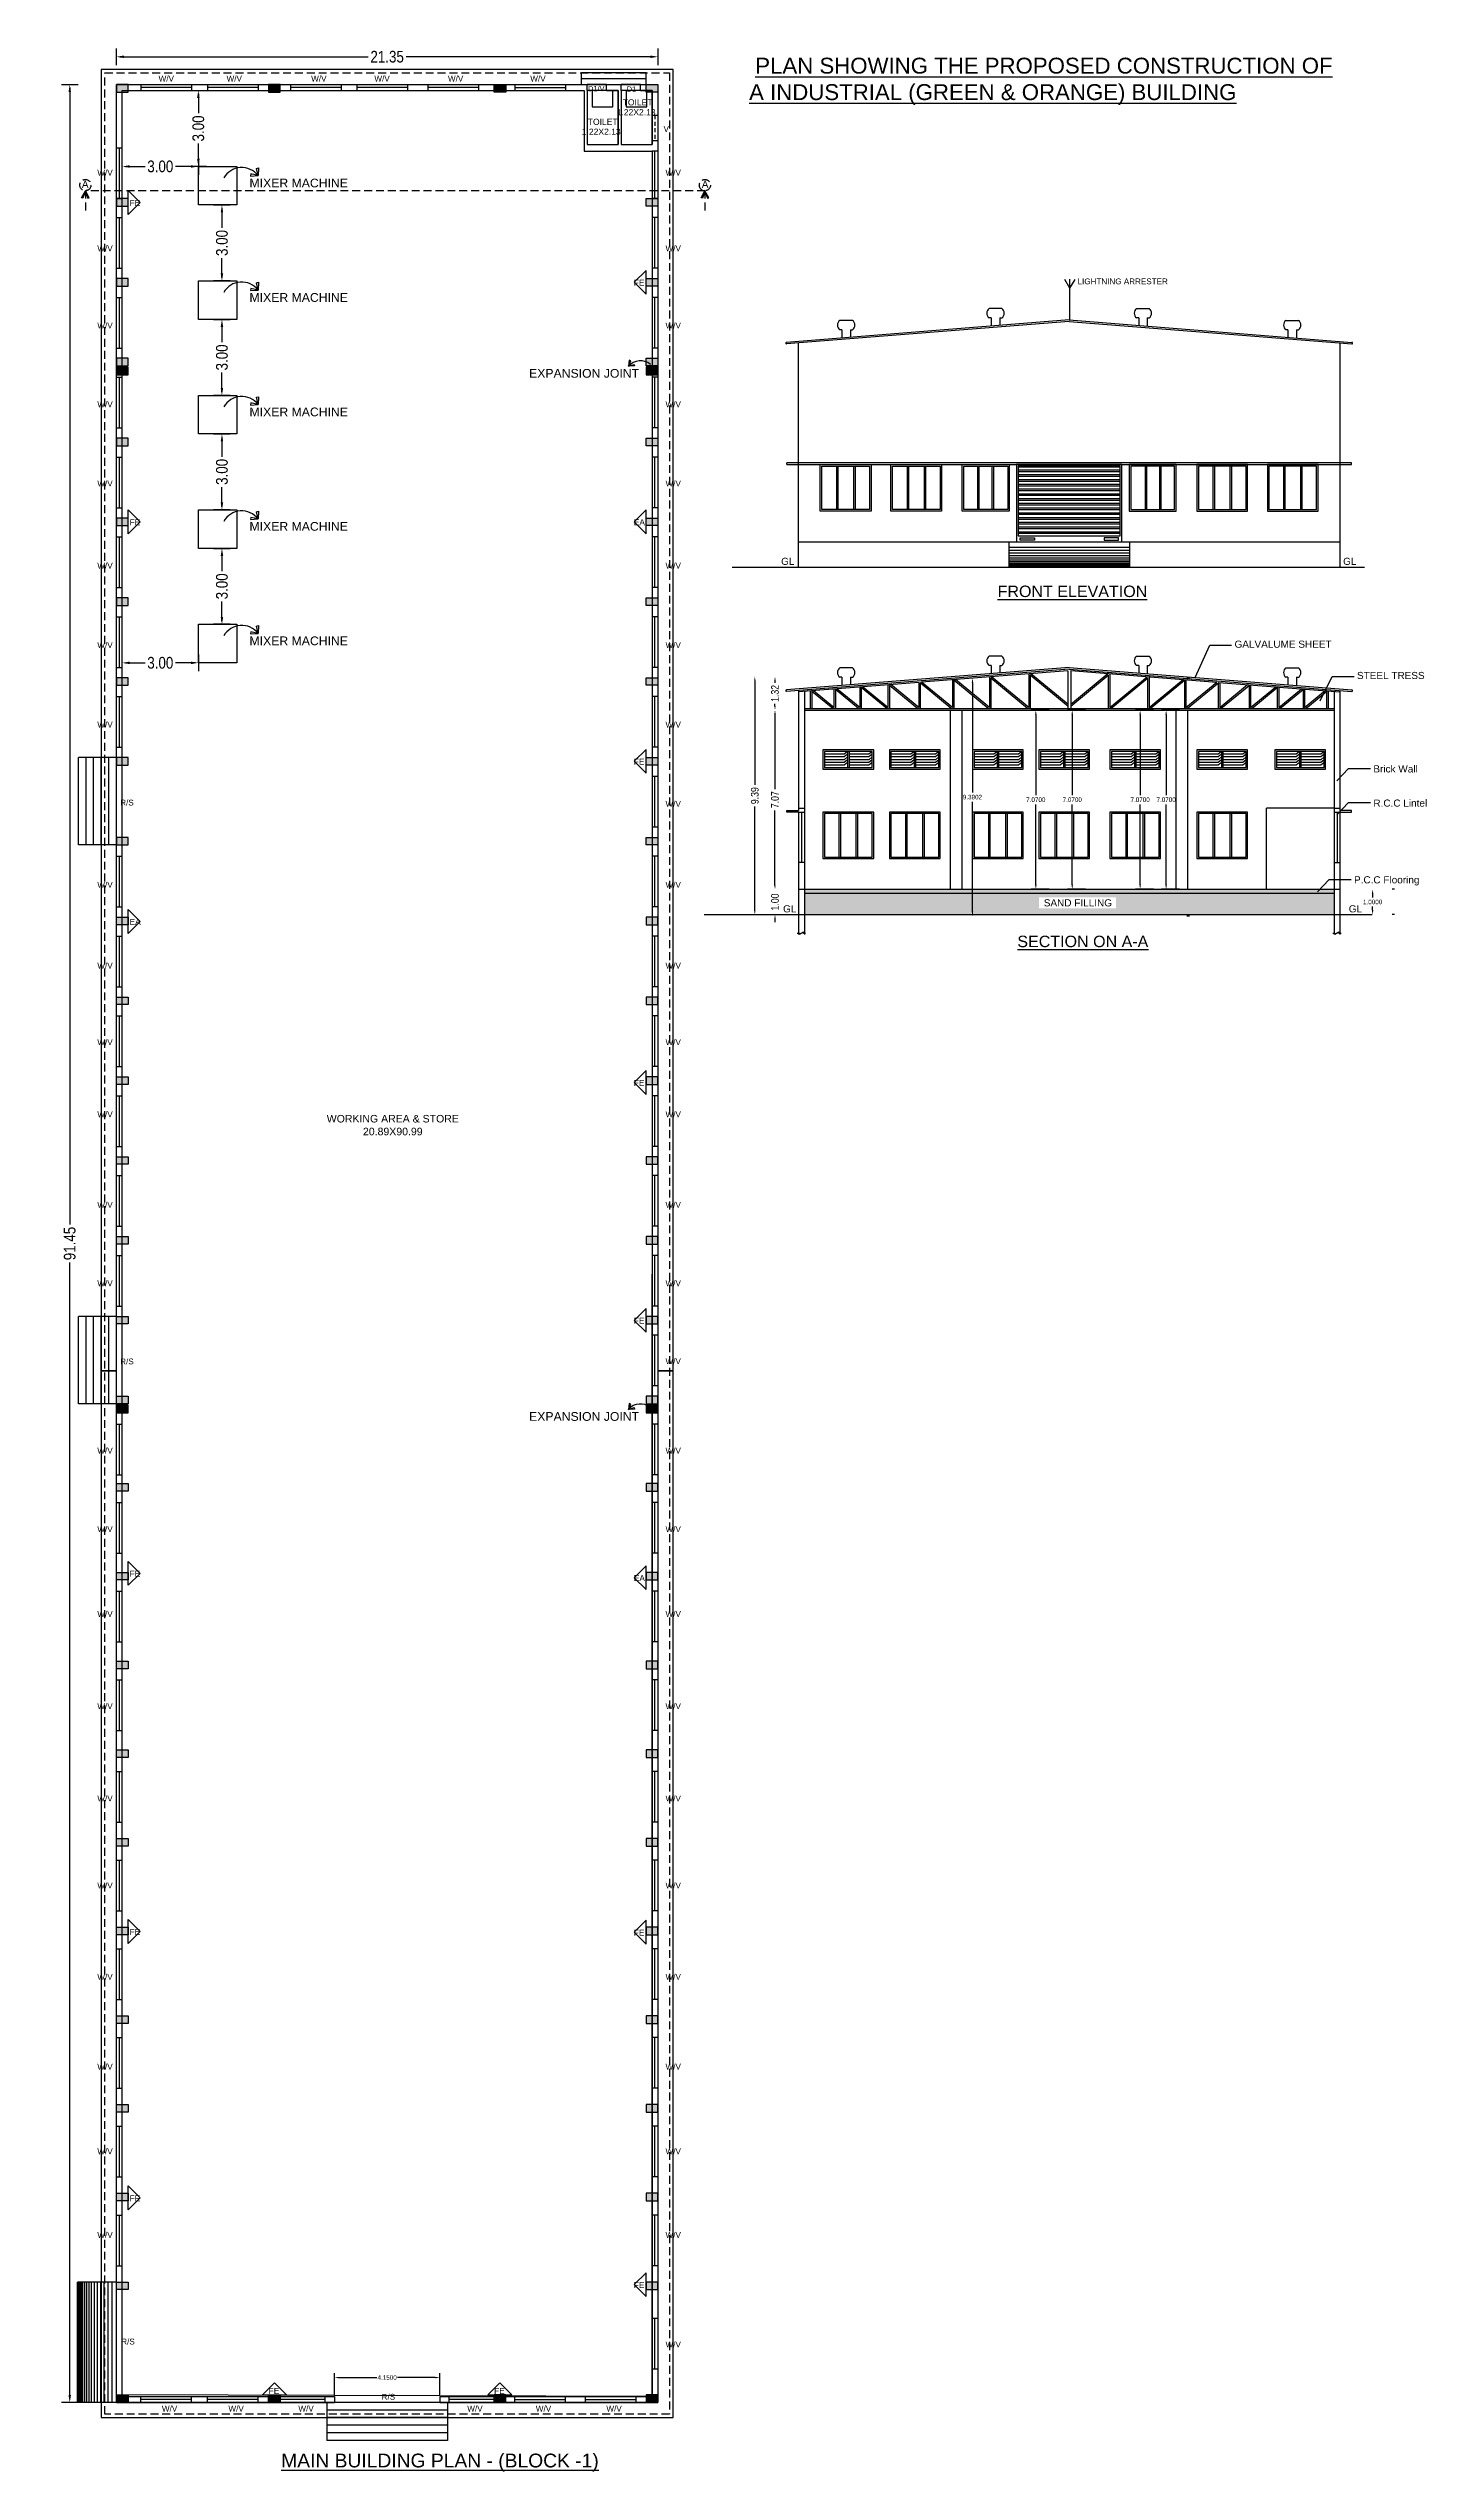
# Model space of a CAD drawing. Header units: metres. Extents: x 3177 to 3482, y -851 to -750.
# Drawn here: x 3177.2 to 3231.6, y -851 to -755.4 of the extents above; entities that cross this region are included whole.
import ezdxf

# ---------------------------------------------------------------- set-up
doc = ezdxf.new("R2010")
doc.units = ezdxf.units.M
doc.header["$LTSCALE"] = 1.25
doc.header["$MEASUREMENT"] = 0
for name, pattern in [('AUDIT_I_220520063047-5', [0]), ('DOT2', [0.125, 0, -0.125]), ('HIDDEN', [0.375, 0.25, -0.125])]:
    doc.linetypes.add(name, pattern=pattern)
doc.layers.get('Defpoints').update_dxf_attribs({"linetype": 'AUDIT_I_220520063047-5'})
doc.layers.add('BLK_1_COVERED_AREA', color=140, linetype='Continuous', plot=False)
for name, color, linetype in [('BLK_1_FLR_0_BLT_UP_AREA', 7, 'Continuous'), ('BLK_1_FLR_0_CARPET_AREA', 1, 'Continuous'), ('BLK_1_FLR_0_CHAJJA', 6, 'Continuous'), ('BLK_1_FLR_0_EXIT_WIDTH_DOOR', 2, 'Continuous'), ('BLK_1_FLR_0_REGULAR_ROOM_1', 117, 'Continuous'), ('BLK_1_FLR_0_ROOM_1_LIGHT_VENTILATION_1', 7, 'Continuous'), ('BLK_1_FLR_0_URINAL', 235, 'Continuous'), ('BLK_1_FLR_0_WATER_CLOSET', 213, 'Continuous'), ('BLK_1_HT_OF_BLDG', 5, 'Continuous'), ('BLK_1_PLINTH_HEIGHT', 7, 'Continuous'), ('TOILET_VENTILATION', 6, 'Continuous'), ('WORKSHOP_AREA', 7, 'Continuous')]:
    doc.layers.add(name, color=color, linetype=linetype)
doc.styles.add('ARIAL', font='arial.ttf', dxfattribs={"height": 9.5})
doc.styles.add('D', font='arial.ttf')
doc.styles.add('ROOM TEXT 10.5', font='swissc.ttf')
doc.styles.add('style1', font='arial.ttf')
doc.dimstyles.new('LB', dxfattribs={"dimtxt": 0.3, "dimasz": 0.15, "dimexe": 0.18, "dimexo": 0.0625, "dimgap": 0.09, "dimtad": 0, "dimzin": 0, "dimdsep": 46, "dimtxsty": 'ROOM TEXT 10.5', "dimcen": 0.09, "dimse1": 1, "dimse2": 1, "dimazin": 0, "dimtfac": 1, "dimtofl": 0, "dimtmove": 0, "dimatfit": 3, "dimfxl": 0, "dimtolj": 1, "dimtzin": 0, "dimarcsym": 0})
doc.dimstyles.new('plan outer', dxfattribs={"dimtxt": 0.46, "dimasz": 0.13, "dimexe": 0.18, "dimexo": 0.0625, "dimgap": 0.09, "dimtad": 0, "dimzin": 0, "dimdsep": 46, "dimtxsty": 'ROOM TEXT 10.5', "dimblk": 'A1', "dimcen": 0.09, "dimse1": 1, "dimse2": 1, "dimazin": 0, "dimtfac": 1, "dimtofl": 0, "dimtmove": 0, "dimatfit": 3, "dimfxl": 0, "dimtolj": 1, "dimtzin": 0, "dimarcsym": 0})
doc.dimstyles.get("Standard").update_dxf_attribs({"dimtxt": 0.18, "dimasz": 0.18, "dimexe": 0.18, "dimexo": 0.0625, "dimgap": 0.09, "dimtad": 0, "dimtih": 1, "dimtoh": 1, "dimdec": 4, "dimzin": 0, "dimdsep": 46, "dimtxsty": 'Standard', "dimcen": 0.09, "dimadec": 0, "dimazin": 0, "dimtfac": 1, "dimtdec": 4, "dimtofl": 0, "dimtmove": 0, "dimatfit": 3, "dimfxl": 0, "dimtolj": 1, "dimtzin": 0, "dimarcsym": 0})

# ---------------------------------------------------------------- blocks, each defined once
blk = doc.blocks.new('A1')
at = {"color": 8, "lineweight": -2}
blk.add_line((0, 2.52), (0, -2.52), dxfattribs=at)
blk.add_solid([(-2.27, 0.38), (-2.27, -0.38), (0, 0)], dxfattribs=at)
blk = doc.blocks.new('*D1')
at = {"color": 0, "lineweight": -2, "ltscale": 25}
for p, q in [((3178.083, -756.994), (3178.083, -801.841)), ((3178.083, -848.184), (3178.083, -803.337))]:
    blk.add_line(p, q, dxfattribs=at)
at = {"layer": 'Defpoints', "color": 0, "linetype": 'ByBlock', "lineweight": -2, "ltscale": 25}
for p in [(3177.245, -756.864), (3178.083, -756.864), (3177.245, -848.314)]:
    blk.add_point(p, dxfattribs=at)
at = {"color": 0, "linetype": 'ByBlock', "lineweight": -2, "ltscale": 25, "xscale": 0.13, "yscale": 0.13, "zscale": 0.13}
for p, rotation in [((3178.083, -756.864), 90), ((3178.083, -848.314), 270)]:
    blk.add_blockref('A1', p, dxfattribs=dict(at, rotation=rotation))
at = {"color": 0, "linetype": 'ByBlock', "ltscale": 25, "insert": (3178.083, -802.589), "char_height": 0.46, "attachment_point": 5, "rotation": 90, "style": 'ROOM TEXT 10.5'}
blk.add_mtext('\\A1;91.45', dxfattribs=at)
blk = doc.blocks.new('*D2')
at = {"color": 0, "lineweight": -2, "ltscale": 25}
for p, q in [((3180.054, -755.766), (3189.854, -755.766)), ((3201.144, -755.766), (3191.344, -755.766))]:
    blk.add_line(p, q, dxfattribs=at)
at = {"layer": 'Defpoints', "color": 0, "linetype": 'ByBlock', "lineweight": -2, "ltscale": 25}
for p in [(3179.924, -755.766), (3179.924, -757.778), (3201.274, -757.778)]:
    blk.add_point(p, dxfattribs=at)
at = {"color": 0, "linetype": 'ByBlock', "lineweight": -2, "ltscale": 25, "xscale": 0.13, "yscale": 0.13, "zscale": 0.13, "rotation": 180}
blk.add_blockref('A1', (3179.924, -755.766), dxfattribs=at)
at = {"color": 0, "linetype": 'ByBlock', "lineweight": -2, "ltscale": 25, "xscale": 0.13, "yscale": 0.13, "zscale": 0.13}
blk.add_blockref('A1', (3201.274, -755.766), dxfattribs=at)
at = {"color": 0, "linetype": 'ByBlock', "ltscale": 25, "insert": (3190.599, -755.766), "char_height": 0.46, "attachment_point": 5, "style": 'ROOM TEXT 10.5'}
blk.add_mtext('\\A1;21.35', dxfattribs=at)
blk = doc.blocks.new('*D3')
at = {"color": 0, "lineweight": -2, "ltscale": 25}
for p, q in [((3183.154, -757.224), (3183.154, -757.997)), ((3183.154, -759.964), (3183.154, -759.191))]:
    blk.add_line(p, q, dxfattribs=at)
at = {"layer": 'Defpoints', "color": 0, "linetype": 'ByBlock', "lineweight": -2, "ltscale": 25}
for p in [(3183.154, -757.094), (3183.154, -757.094), (3183.154, -760.094)]:
    blk.add_point(p, dxfattribs=at)
at = {"color": 0, "linetype": 'ByBlock', "lineweight": -2, "ltscale": 25, "xscale": 0.13, "yscale": 0.13, "zscale": 0.13}
for p, rotation in [((3183.154, -757.094), 90), ((3183.154, -760.094), 270)]:
    blk.add_blockref('A1', p, dxfattribs=dict(at, rotation=rotation))
at = {"color": 0, "linetype": 'ByBlock', "ltscale": 25, "insert": (3183.154, -758.594), "char_height": 0.46, "attachment_point": 5, "rotation": 90, "style": 'ROOM TEXT 10.5'}
blk.add_mtext('\\A1;3.00', dxfattribs=at)
blk = doc.blocks.new('*D4')
at = {"color": 0, "lineweight": -2, "ltscale": 25}
for p, q in [((3180.284, -760.094), (3181.057, -760.094)), ((3183.024, -760.094), (3182.251, -760.094))]:
    blk.add_line(p, q, dxfattribs=at)
at = {"layer": 'Defpoints', "color": 0, "linetype": 'ByBlock', "lineweight": -2, "ltscale": 25}
for p in [(3180.154, -760.094), (3183.154, -760.094), (3183.154, -760.094)]:
    blk.add_point(p, dxfattribs=at)
at = {"color": 0, "linetype": 'ByBlock', "lineweight": -2, "ltscale": 25, "xscale": 0.13, "yscale": 0.13, "zscale": 0.13, "rotation": 180}
blk.add_blockref('A1', (3180.154, -760.094), dxfattribs=at)
at = {"color": 0, "linetype": 'ByBlock', "lineweight": -2, "ltscale": 25, "xscale": 0.13, "yscale": 0.13, "zscale": 0.13}
blk.add_blockref('A1', (3183.154, -760.094), dxfattribs=at)
at = {"color": 0, "linetype": 'ByBlock', "ltscale": 25, "insert": (3181.654, -760.094), "char_height": 0.46, "attachment_point": 5, "style": 'ROOM TEXT 10.5'}
blk.add_mtext('\\A1;3.00', dxfattribs=at)
blk = doc.blocks.new('*D5')
at = {"color": 0, "lineweight": -2, "ltscale": 25}
for p, q in [((3184.085, -761.744), (3184.085, -762.515)), ((3184.085, -764.48), (3184.085, -763.709))]:
    blk.add_line(p, q, dxfattribs=at)
at = {"layer": 'Defpoints', "color": 0, "linetype": 'ByBlock', "lineweight": -2, "ltscale": 25}
for p in [(3184.085, -761.614), (3184.085, -764.61), (3184.085, -764.61)]:
    blk.add_point(p, dxfattribs=at)
at = {"color": 0, "linetype": 'ByBlock', "lineweight": -2, "ltscale": 25, "xscale": 0.13, "yscale": 0.13, "zscale": 0.13}
for p, rotation in [((3184.085, -761.614), 90), ((3184.085, -764.61), 270)]:
    blk.add_blockref('A1', p, dxfattribs=dict(at, rotation=rotation))
at = {"color": 0, "linetype": 'ByBlock', "ltscale": 25, "insert": (3184.085, -763.112), "char_height": 0.46, "attachment_point": 5, "rotation": 90, "style": 'ROOM TEXT 10.5'}
blk.add_mtext('\\A1;3.00', dxfattribs=at)
blk = doc.blocks.new('*D6')
at = {"color": 0, "lineweight": -2, "ltscale": 25}
for p, q in [((3184.085, -766.26), (3184.085, -767.031)), ((3184.085, -768.996), (3184.085, -768.225))]:
    blk.add_line(p, q, dxfattribs=at)
at = {"layer": 'Defpoints', "color": 0, "linetype": 'ByBlock', "lineweight": -2, "ltscale": 25}
for p in [(3184.085, -766.13), (3184.085, -769.126), (3184.085, -769.126)]:
    blk.add_point(p, dxfattribs=at)
at = {"color": 0, "linetype": 'ByBlock', "lineweight": -2, "ltscale": 25, "xscale": 0.13, "yscale": 0.13, "zscale": 0.13}
for p, rotation in [((3184.085, -766.13), 90), ((3184.085, -769.126), 270)]:
    blk.add_blockref('A1', p, dxfattribs=dict(at, rotation=rotation))
at = {"color": 0, "linetype": 'ByBlock', "ltscale": 25, "insert": (3184.085, -767.628), "char_height": 0.46, "attachment_point": 5, "rotation": 90, "style": 'ROOM TEXT 10.5'}
blk.add_mtext('\\A1;3.00', dxfattribs=at)
blk = doc.blocks.new('*D7')
at = {"color": 0, "lineweight": -2, "ltscale": 25}
for p, q in [((3184.085, -770.776), (3184.085, -771.547)), ((3184.085, -773.512), (3184.085, -772.742))]:
    blk.add_line(p, q, dxfattribs=at)
at = {"layer": 'Defpoints', "color": 0, "linetype": 'ByBlock', "lineweight": -2, "ltscale": 25}
for p in [(3184.085, -770.646), (3184.085, -773.642), (3184.085, -773.642)]:
    blk.add_point(p, dxfattribs=at)
at = {"color": 0, "linetype": 'ByBlock', "lineweight": -2, "ltscale": 25, "xscale": 0.13, "yscale": 0.13, "zscale": 0.13}
for p, rotation in [((3184.085, -770.646), 90), ((3184.085, -773.642), 270)]:
    blk.add_blockref('A1', p, dxfattribs=dict(at, rotation=rotation))
at = {"color": 0, "linetype": 'ByBlock', "ltscale": 25, "insert": (3184.085, -772.144), "char_height": 0.46, "attachment_point": 5, "rotation": 90, "style": 'ROOM TEXT 10.5'}
blk.add_mtext('\\A1;3.00', dxfattribs=at)
blk = doc.blocks.new('*D8')
at = {"color": 0, "lineweight": -2, "ltscale": 25}
for p, q in [((3184.085, -775.292), (3184.085, -776.063)), ((3184.085, -778.029), (3184.085, -777.258))]:
    blk.add_line(p, q, dxfattribs=at)
at = {"layer": 'Defpoints', "color": 0, "linetype": 'ByBlock', "lineweight": -2, "ltscale": 25}
for p in [(3184.085, -775.162), (3184.085, -778.159), (3184.085, -778.159)]:
    blk.add_point(p, dxfattribs=at)
at = {"color": 0, "linetype": 'ByBlock', "lineweight": -2, "ltscale": 25, "xscale": 0.13, "yscale": 0.13, "zscale": 0.13}
for p, rotation in [((3184.085, -775.162), 90), ((3184.085, -778.159), 270)]:
    blk.add_blockref('A1', p, dxfattribs=dict(at, rotation=rotation))
at = {"color": 0, "linetype": 'ByBlock', "ltscale": 25, "insert": (3184.085, -776.661), "char_height": 0.46, "attachment_point": 5, "rotation": 90, "style": 'ROOM TEXT 10.5'}
blk.add_mtext('\\A1;3.00', dxfattribs=at)
blk = doc.blocks.new('*D9')
at = {"color": 0, "lineweight": -2, "ltscale": 25}
for p, q in [((3180.284, -779.679), (3181.057, -779.679)), ((3183.024, -779.679), (3182.251, -779.679))]:
    blk.add_line(p, q, dxfattribs=at)
at = {"layer": 'Defpoints', "color": 0, "linetype": 'ByBlock', "lineweight": -2, "ltscale": 25}
for p in [(3180.154, -779.679), (3180.154, -779.679), (3183.154, -779.679)]:
    blk.add_point(p, dxfattribs=at)
at = {"color": 0, "linetype": 'ByBlock', "lineweight": -2, "ltscale": 25, "xscale": 0.13, "yscale": 0.13, "zscale": 0.13}
for p, rotation in [((3180.154, -779.679), 179.9999999999978), ((3183.154, -779.679), 359.9999999999978)]:
    blk.add_blockref('A1', p, dxfattribs=dict(at, rotation=rotation))
at = {"color": 0, "linetype": 'ByBlock', "ltscale": 25, "insert": (3181.654, -779.679), "char_height": 0.46, "attachment_point": 5, "style": 'ROOM TEXT 10.5'}
blk.add_mtext('\\A1;3.00', dxfattribs=at)
blk = doc.blocks.new('*D40')
at = {"color": 0, "lineweight": -2, "ltscale": 25}
for p, q in [((3205.894, -781.694), (3205.894, -784.659)), ((3205.894, -788.464), (3205.894, -785.499))]:
    blk.add_line(p, q, dxfattribs=at)
for points in [[(3205.869, -781.694), (3205.919, -781.694), (3205.894, -781.544)], [(3205.869, -788.464), (3205.919, -788.464), (3205.894, -788.614)]]:
    blk.add_solid(points, dxfattribs=at)
at = {"layer": 'Defpoints', "color": 0, "lineweight": -2, "ltscale": 25}
for p in [(3205.894, -781.544), (3207.051, -781.544), (3206.821, -788.614)]:
    blk.add_point(p, dxfattribs=at)
at = {"color": 0, "ltscale": 25, "insert": (3205.894, -785.079), "char_height": 0.3, "attachment_point": 5, "rotation": 90, "style": 'ROOM TEXT 10.5'}
blk.add_mtext('\\A1;7.07', dxfattribs=at)
blk = doc.blocks.new('*D41')
at = {"color": 0, "lineweight": -2, "ltscale": 25}
for p, q in [((3205.894, -780.374), (3205.894, -780.471)), ((3205.894, -781.394), (3205.894, -781.297))]:
    blk.add_line(p, q, dxfattribs=at)
for points in [[(3205.869, -780.374), (3205.919, -780.374), (3205.894, -780.224)], [(3205.869, -781.394), (3205.919, -781.394), (3205.894, -781.544)]]:
    blk.add_solid(points, dxfattribs=at)
at = {"layer": 'Defpoints', "color": 0, "lineweight": -2, "ltscale": 25}
for p in [(3205.894, -780.224), (3211.396, -780.224), (3207.051, -781.544)]:
    blk.add_point(p, dxfattribs=at)
at = {"color": 0, "ltscale": 25, "insert": (3205.894, -780.884), "char_height": 0.3, "attachment_point": 5, "rotation": 90, "style": 'ROOM TEXT 10.5'}
blk.add_mtext('\\A1;1.32', dxfattribs=at)
blk = doc.blocks.new('*D42')
at = {"color": 0, "lineweight": -2, "ltscale": 25}
for p, q in [((3205.098, -780.374), (3205.098, -784.498)), ((3205.098, -789.464), (3205.098, -785.34))]:
    blk.add_line(p, q, dxfattribs=at)
for points in [[(3205.073, -780.374), (3205.123, -780.374), (3205.098, -780.224)], [(3205.073, -789.464), (3205.123, -789.464), (3205.098, -789.614)]]:
    blk.add_solid(points, dxfattribs=at)
at = {"layer": 'Defpoints', "color": 0, "lineweight": -2, "ltscale": 25}
for p in [(3213.714, -780.224), (3205.098, -789.614), (3213.714, -789.614)]:
    blk.add_point(p, dxfattribs=at)
at = {"color": 0, "ltscale": 25, "insert": (3205.098, -784.919), "char_height": 0.3, "attachment_point": 5, "rotation": 90, "style": 'ROOM TEXT 10.5'}
blk.add_mtext('\\A1;9.39', dxfattribs=at)
blk = doc.blocks.new('*D43')
at = {"color": 0, "lineweight": -2, "ltscale": 25}
for p, q in [((3205.894, -788.464), (3205.894, -788.314)), ((3205.894, -789.764), (3205.894, -789.914))]:
    blk.add_line(p, q, dxfattribs=at)
for points in [[(3205.869, -788.464), (3205.919, -788.464), (3205.894, -788.614)], [(3205.869, -789.764), (3205.919, -789.764), (3205.894, -789.614)]]:
    blk.add_solid(points, dxfattribs=at)
at = {"layer": 'Defpoints', "color": 0, "lineweight": -2, "ltscale": 25}
for p in [(3205.894, -788.614), (3206.821, -788.614), (3206.821, -789.614)]:
    blk.add_point(p, dxfattribs=at)
at = {"color": 0, "ltscale": 25, "insert": (3205.894, -789.114), "char_height": 0.3, "attachment_point": 5, "rotation": 90, "style": 'ROOM TEXT 10.5'}
blk.add_mtext('\\A1;1.00', dxfattribs=at)
blk = doc.blocks.new('*D48')
at = {"layer": 'BLK_1_HT_OF_BLDG', "color": 0, "linetype": 'DOT2', "lineweight": -2, "ltscale": 400}
for p, q in [((3222.235, -780.28), (3213.501, -780.28)), ((3222.235, -789.67), (3213.501, -789.67))]:
    blk.add_line(p, q, dxfattribs=at)
at = {"layer": 'BLK_1_HT_OF_BLDG', "color": 0, "linetype": 'Continuous', "lineweight": -2, "ltscale": 400}
for p, q in [((3213.681, -780.46), (3213.681, -784.793)), ((3213.681, -789.49), (3213.681, -785.158))]:
    blk.add_line(p, q, dxfattribs=at)
at = {"layer": 'BLK_1_HT_OF_BLDG', "color": 0, "lineweight": -2, "ltscale": 400}
for points in [[(3213.651, -780.46), (3213.711, -780.46), (3213.681, -780.28)], [(3213.651, -789.49), (3213.711, -789.49), (3213.681, -789.67)]]:
    blk.add_solid(points, dxfattribs=at)
at = {"layer": 'Defpoints', "color": 0, "lineweight": -2, "ltscale": 400}
for p in [(3222.298, -780.28), (3213.681, -789.67), (3222.298, -789.67)]:
    blk.add_point(p, dxfattribs=at)
at = {"layer": 'BLK_1_HT_OF_BLDG', "color": 0, "ltscale": 400, "insert": (3213.681, -784.975), "char_height": 0.18, "attachment_point": 5}
blk.add_mtext('\\A1;9.3902', dxfattribs=at)
blk = doc.blocks.new('*D49')
at = {"layer": 'BLK_1_PLINTH_HEIGHT', "color": 0, "linetype": 'DOT2', "lineweight": -2, "ltscale": 400}
for p, q in [((3230.326, -788.614), (3229.281, -788.614)), ((3230.326, -789.614), (3229.281, -789.614))]:
    blk.add_line(p, q, dxfattribs=at)
at = {"layer": 'BLK_1_PLINTH_HEIGHT', "color": 0, "linetype": 'Continuous', "lineweight": -2, "ltscale": 400}
for p, q in [((3229.461, -788.794), (3229.461, -788.932)), ((3229.461, -789.434), (3229.461, -789.297))]:
    blk.add_line(p, q, dxfattribs=at)
at = {"layer": 'BLK_1_PLINTH_HEIGHT', "color": 0, "lineweight": -2, "ltscale": 400}
for points in [[(3229.431, -788.794), (3229.491, -788.794), (3229.461, -788.614)], [(3229.431, -789.434), (3229.491, -789.434), (3229.461, -789.614)]]:
    blk.add_solid(points, dxfattribs=at)
at = {"layer": 'Defpoints', "color": 0, "lineweight": -2, "ltscale": 400}
for p in [(3229.461, -788.614), (3230.388, -788.614), (3230.388, -789.614)]:
    blk.add_point(p, dxfattribs=at)
at = {"layer": 'BLK_1_PLINTH_HEIGHT', "color": 0, "ltscale": 400, "insert": (3229.461, -789.114), "char_height": 0.18, "attachment_point": 5}
blk.add_mtext('\\A1;1.0000', dxfattribs=at)
blk = doc.blocks.new('*D50')
at = {"layer": 'BLK_1_FLR_0_REGULAR_ROOM_1', "color": 0, "lineweight": -2}
for p, q in [((3218.139, -781.544), (3217.435, -781.544)), ((3217.615, -781.724), (3217.615, -784.897)), ((3217.615, -788.434), (3217.615, -785.262)), ((3218.139, -788.614), (3217.435, -788.614))]:
    blk.add_line(p, q, dxfattribs=at)
for points in [[(3217.585, -781.724), (3217.645, -781.724), (3217.615, -781.544)], [(3217.585, -788.434), (3217.645, -788.434), (3217.615, -788.614)]]:
    blk.add_solid(points, dxfattribs=at)
at = {"layer": 'Defpoints', "color": 0, "lineweight": -2}
for p in [(3217.615, -781.544), (3218.201, -781.544), (3218.201, -788.614)]:
    blk.add_point(p, dxfattribs=at)
at = {"layer": 'BLK_1_FLR_0_REGULAR_ROOM_1', "color": 0, "insert": (3217.615, -785.079), "char_height": 0.18, "attachment_point": 5}
blk.add_mtext('\\A1;7.0700', dxfattribs=at)
blk = doc.blocks.new('*D44')
at = {"layer": 'BLK_1_PLINTH_HEIGHT', "color": 0, "lineweight": -2}
for p, q in [((3220.816, -781.544), (3220.113, -781.544)), ((3220.293, -781.724), (3220.293, -784.897)), ((3220.293, -788.434), (3220.293, -785.262)), ((3220.816, -788.614), (3220.113, -788.614))]:
    blk.add_line(p, q, dxfattribs=at)
for points in [[(3220.263, -781.724), (3220.323, -781.724), (3220.293, -781.544)], [(3220.263, -788.434), (3220.323, -788.434), (3220.293, -788.614)]]:
    blk.add_solid(points, dxfattribs=at)
at = {"layer": 'Defpoints', "color": 0, "lineweight": -2}
for p in [(3220.293, -781.544), (3220.879, -781.544), (3220.879, -788.614)]:
    blk.add_point(p, dxfattribs=at)
at = {"layer": 'BLK_1_PLINTH_HEIGHT', "color": 0, "insert": (3220.293, -785.079), "char_height": 0.18, "attachment_point": 5}
blk.add_mtext('\\A1;7.0700', dxfattribs=at)
blk = doc.blocks.new('*D45')
at = {"layer": 'BLK_1_FLR_0_REGULAR_ROOM_1', "color": 0, "lineweight": -2}
for p, q in [((3221.842, -781.544), (3221.138, -781.544)), ((3221.318, -781.724), (3221.318, -784.897)), ((3221.318, -788.434), (3221.318, -785.262)), ((3221.842, -788.614), (3221.138, -788.614))]:
    blk.add_line(p, q, dxfattribs=at)
for points in [[(3221.288, -781.724), (3221.348, -781.724), (3221.318, -781.544)], [(3221.288, -788.434), (3221.348, -788.434), (3221.318, -788.614)]]:
    blk.add_solid(points, dxfattribs=at)
at = {"layer": 'Defpoints', "color": 0, "lineweight": -2}
for p in [(3221.318, -781.544), (3221.904, -781.544), (3221.904, -788.614)]:
    blk.add_point(p, dxfattribs=at)
at = {"layer": 'BLK_1_FLR_0_REGULAR_ROOM_1', "color": 0, "insert": (3221.318, -785.079), "char_height": 0.18, "attachment_point": 5}
blk.add_mtext('\\A1;7.0700', dxfattribs=at)
blk = doc.blocks.new('*D56')
at = {"layer": 'BLK_1_FLR_0_EXIT_WIDTH_DOOR', "color": 0, "lineweight": -2}
for p, q in [((3188.524, -848.021), (3188.524, -847.154)), ((3188.704, -847.334), (3190.19, -847.334)), ((3192.494, -847.334), (3191.008, -847.334)), ((3192.674, -848.021), (3192.674, -847.154))]:
    blk.add_line(p, q, dxfattribs=at)
for points in [[(3188.704, -847.304), (3188.704, -847.364), (3188.524, -847.334)], [(3192.494, -847.304), (3192.494, -847.364), (3192.674, -847.334)]]:
    blk.add_solid(points, dxfattribs=at)
at = {"layer": 'Defpoints', "color": 0, "lineweight": -2}
for p in [(3192.674, -847.334), (3188.524, -848.084), (3192.674, -848.084)]:
    blk.add_point(p, dxfattribs=at)
at = {"layer": 'BLK_1_FLR_0_EXIT_WIDTH_DOOR', "color": 0, "insert": (3190.599, -847.334), "char_height": 0.18, "attachment_point": 5}
blk.add_mtext('\\A1;4.1500', dxfattribs=at)
blk = doc.blocks.new('*D68')
at = {"layer": 'BLK_1_FLR_0_ROOM_1_LIGHT_VENTILATION_1', "color": 0, "lineweight": -2}
for p, q in [((3216.702, -781.544), (3215.999, -781.544)), ((3216.179, -781.724), (3216.179, -784.897)), ((3216.179, -788.434), (3216.179, -785.262)), ((3216.702, -788.614), (3215.999, -788.614))]:
    blk.add_line(p, q, dxfattribs=at)
for points in [[(3216.149, -781.724), (3216.209, -781.724), (3216.179, -781.544)], [(3216.149, -788.434), (3216.209, -788.434), (3216.179, -788.614)]]:
    blk.add_solid(points, dxfattribs=at)
at = {"layer": 'Defpoints', "color": 0, "lineweight": -2}
for p in [(3216.179, -781.544), (3216.764, -781.544), (3216.764, -788.614)]:
    blk.add_point(p, dxfattribs=at)
at = {"layer": 'BLK_1_FLR_0_ROOM_1_LIGHT_VENTILATION_1', "color": 0, "insert": (3216.179, -785.079), "char_height": 0.18, "attachment_point": 5}
blk.add_mtext('\\A1;7.0700', dxfattribs=at)

msp = doc.modelspace()

# ---------------------------------------------------------------- hatches: boundary and pattern name
at = {"linetype": 'ByBlock', "ltscale": 25}
h = msp.add_hatch(color=0, dxfattribs=at)
h.dxf.hatch_style = 1
h.paths.add_polyline_path([(3195.274, -757.16394), (3194.814, -757.16394), (3194.814, -756.86394), (3195.274, -756.86394)])
h.paths.add_polyline_path([(3185.924, -757.16394), (3186.384, -757.16394), (3186.384, -756.86394), (3185.924, -756.86394)])
h.paths.add_polyline_path([(3195.274, -848.01394), (3194.814, -848.01394), (3194.814, -848.31394), (3195.274, -848.31394)])
h.paths.add_polyline_path([(3185.924, -848.01394), (3186.384, -848.01394), (3186.384, -848.31394), (3185.924, -848.31394)])
h.paths.add_polyline_path([(3201.274, -843.56394), (3200.814, -843.56394), (3200.814, -843.86394), (3201.274, -843.86394)])
h.paths.add_polyline_path([(3179.924, -843.56394), (3180.384, -843.56394), (3180.384, -843.86394), (3179.924, -843.86394)])
h.paths.add_polyline_path([(3201.274, -840.06394), (3200.814, -840.06394), (3200.814, -840.36394), (3201.274, -840.36394)])
h.paths.add_polyline_path([(3179.924, -840.06394), (3180.384, -840.06394), (3180.384, -840.36394), (3179.924, -840.36394)])
h.paths.add_polyline_path([(3201.274, -836.56394), (3200.814, -836.56394), (3200.814, -836.86394), (3201.274, -836.86394)])
h.paths.add_polyline_path([(3179.924, -836.56394), (3180.384, -836.56394), (3180.384, -836.86394), (3179.924, -836.86394)])
h.paths.add_polyline_path([(3201.274, -833.06394), (3200.814, -833.06394), (3200.814, -833.36394), (3201.274, -833.36394)])
h.paths.add_polyline_path([(3179.924, -833.06394), (3180.384, -833.06394), (3180.384, -833.36394), (3179.924, -833.36394)])
h.paths.add_polyline_path([(3201.274, -829.56394), (3200.814, -829.56394), (3200.814, -829.86394), (3201.274, -829.86394)])
h.paths.add_polyline_path([(3179.924, -829.56394), (3180.384, -829.56394), (3180.384, -829.86394), (3179.924, -829.86394)])
h.paths.add_polyline_path([(3201.274, -826.06394), (3200.814, -826.06394), (3200.814, -826.36394), (3201.274, -826.36394)])
h.paths.add_polyline_path([(3179.924, -826.06394), (3180.384, -826.06394), (3180.384, -826.36394), (3179.924, -826.36394)])
h.paths.add_polyline_path([(3201.274, -822.56394), (3200.814, -822.56394), (3200.814, -822.86394), (3201.274, -822.86394)])
h.paths.add_polyline_path([(3179.924, -822.56394), (3180.384, -822.56394), (3180.384, -822.86394), (3179.924, -822.86394)])
h.paths.add_polyline_path([(3201.274, -848.01394), (3200.814, -848.01394), (3200.814, -848.31394), (3201.274, -848.31394)])
h.paths.add_polyline_path([(3179.924, -848.01394), (3180.384, -848.01394), (3180.384, -848.31394), (3179.924, -848.31394)])
h.paths.add_polyline_path([(3201.274, -819.06394), (3200.814, -819.06394), (3200.814, -819.36394), (3201.274, -819.36394)])
h.paths.add_polyline_path([(3179.924, -819.06394), (3180.384, -819.06394), (3180.384, -819.36394), (3179.924, -819.36394)])
h.paths.add_polyline_path([(3201.274, -815.56394), (3200.814, -815.56394), (3200.814, -815.86394), (3201.274, -815.86394)])
h.paths.add_polyline_path([(3179.924, -815.56394), (3180.384, -815.56394), (3180.384, -815.86394), (3179.924, -815.86394)])
h.paths.add_polyline_path([(3201.274, -812.06394), (3200.814, -812.06394), (3200.814, -812.36394), (3201.274, -812.36394)])
h.paths.add_polyline_path([(3179.924, -812.06394), (3180.384, -812.06394), (3180.384, -812.36394), (3179.924, -812.36394)])
h.paths.add_polyline_path([(3201.274, -808.61394), (3200.814, -808.61394), (3200.814, -808.91394), (3201.274, -808.91394)])
h.paths.add_polyline_path([(3179.924, -808.61394), (3180.384, -808.61394), (3180.384, -808.91394), (3179.924, -808.91394)])
h.paths.add_polyline_path([(3201.274, -805.46394), (3200.814, -805.46394), (3200.814, -805.76394), (3201.274, -805.76394)])
h.paths.add_polyline_path([(3179.924, -805.46394), (3180.384, -805.46394), (3180.384, -805.76394), (3179.924, -805.76394)])
h.paths.add_polyline_path([(3201.274, -802.31394), (3200.814, -802.31394), (3200.814, -802.61394), (3201.274, -802.61394)])
h.paths.add_polyline_path([(3179.924, -802.31394), (3180.384, -802.31394), (3180.384, -802.61394), (3179.924, -802.61394)])
h.paths.add_polyline_path([(3201.274, -799.16394), (3200.814, -799.16394), (3200.814, -799.46394), (3201.274, -799.46394)])
h.paths.add_polyline_path([(3179.924, -799.16394), (3180.384, -799.16394), (3180.384, -799.46394), (3179.924, -799.46394)])
h.paths.add_polyline_path([(3201.274, -796.01394), (3200.814, -796.01394), (3200.814, -796.31394), (3201.274, -796.31394)])
h.paths.add_polyline_path([(3179.924, -796.01394), (3180.384, -796.01394), (3180.384, -796.31394), (3179.924, -796.31394)])
h.paths.add_polyline_path([(3201.274, -792.86394), (3200.814, -792.86394), (3200.814, -793.16394), (3201.274, -793.16394)])
h.paths.add_polyline_path([(3179.924, -792.86394), (3180.384, -792.86394), (3180.384, -793.16394), (3179.924, -793.16394)])
h.paths.add_polyline_path([(3201.274, -789.71394), (3200.814, -789.71394), (3200.814, -790.01394), (3201.274, -790.01394)])
h.paths.add_polyline_path([(3179.924, -789.71394), (3180.384, -789.71394), (3180.384, -790.01394), (3179.924, -790.01394)])
h.paths.add_polyline_path([(3201.274, -786.86394), (3200.814, -786.86394), (3200.814, -786.56394), (3201.274, -786.56394)])
h.paths.add_polyline_path([(3179.924, -786.86394), (3180.384, -786.86394), (3180.384, -786.56394), (3179.924, -786.56394)])
h.paths.add_polyline_path([(3201.274, -783.71394), (3200.814, -783.71394), (3200.814, -783.41394), (3201.274, -783.41394)])
h.paths.add_polyline_path([(3179.924, -783.71394), (3180.384, -783.71394), (3180.384, -783.41394), (3179.924, -783.41394)])
h.paths.add_polyline_path([(3201.274, -780.56394), (3200.814, -780.56394), (3200.814, -780.26394), (3201.274, -780.26394)])
h.paths.add_polyline_path([(3179.924, -780.56394), (3180.384, -780.56394), (3180.384, -780.26394), (3179.924, -780.26394)])
h.paths.add_polyline_path([(3201.274, -777.41394), (3200.814, -777.41394), (3200.814, -777.11394), (3201.274, -777.11394)])
h.paths.add_polyline_path([(3179.924, -777.41394), (3180.384, -777.41394), (3180.384, -777.11394), (3179.924, -777.11394)])
h.paths.add_polyline_path([(3201.274, -774.26394), (3200.814, -774.26394), (3200.814, -773.96394), (3201.274, -773.96394)])
h.paths.add_polyline_path([(3179.924, -774.26394), (3180.384, -774.26394), (3180.384, -773.96394), (3179.924, -773.96394)])
h.paths.add_polyline_path([(3201.274, -771.11394), (3200.814, -771.11394), (3200.814, -770.81394), (3201.274, -770.81394)])
h.paths.add_polyline_path([(3179.924, -771.11394), (3180.384, -771.11394), (3180.384, -770.81394), (3179.924, -770.81394)])
h.paths.add_polyline_path([(3201.274, -767.96394), (3200.814, -767.96394), (3200.814, -767.66394), (3201.274, -767.66394)])
h.paths.add_polyline_path([(3179.924, -767.96394), (3180.384, -767.96394), (3180.384, -767.66394), (3179.924, -767.66394)])
h.paths.add_polyline_path([(3201.274, -764.81394), (3200.814, -764.81394), (3200.814, -764.51394), (3201.274, -764.51394)])
h.paths.add_polyline_path([(3179.924, -764.81394), (3180.384, -764.81394), (3180.384, -764.51394), (3179.924, -764.51394)])
h.paths.add_polyline_path([(3201.274, -761.66394), (3200.814, -761.66394), (3200.814, -761.36394), (3201.274, -761.36394)])
h.paths.add_polyline_path([(3179.924, -761.66394), (3180.384, -761.66394), (3180.384, -761.36394), (3179.924, -761.36394)])
h.paths.add_polyline_path([(3201.274, -757.16394), (3200.814, -757.16394), (3200.814, -756.86394), (3201.274, -756.86394)])
h.paths.add_polyline_path([(3179.924, -757.16394), (3180.384, -757.16394), (3180.384, -756.86394), (3179.924, -756.86394)])
h = msp.add_hatch(color=0, dxfattribs=at)
h.dxf.hatch_style = 1
h.paths.add_polyline_path([(3185.924, -757.16394), (3186.384, -757.16394), (3186.384, -756.86394), (3185.924, -756.86394)])
h = msp.add_hatch(color=0, dxfattribs=at)
h.dxf.hatch_style = 1
h.paths.add_polyline_path([(3195.274, -757.16394), (3194.814, -757.16394), (3194.814, -756.86394), (3195.274, -756.86394)])
h = msp.add_hatch(color=0, dxfattribs=at)
h.dxf.hatch_style = 1
h.paths.add_polyline_path([(3180.384, -768.01695), (3179.924, -768.01695), (3179.924, -768.31695), (3180.384, -768.31695)])
h = msp.add_hatch(color=0, dxfattribs=at)
h.dxf.hatch_style = 1
h.paths.add_polyline_path([(3201.274, -768.01695), (3200.814, -768.01695), (3200.814, -768.31695), (3201.274, -768.31695)])
at = {"ltscale": 25}
h = msp.add_hatch(dxfattribs=at)
h.set_pattern_fill('ANSI32', color=8, scale=0.5, angle=135)
h.set_pattern_definition([(180, (374.80242, 2.62105), (0, -0.1875), []), (180, (374.73992, 2.68355), (0, -0.1875), [])])
h.paths.add_polyline_path([(3219.51114, -771.91255), (3215.48114, -771.91255), (3215.48114, -774.67366), (3219.51114, -774.67366)])
h = msp.add_hatch(color=8, dxfattribs=at)
h.dxf.hatch_style = 1
h.paths.add_polyline_path([(3207.05114, -788.61424), (3207.05114, -788.76424), (3227.94114, -788.76424), (3227.94114, -788.61424)])
h = msp.add_hatch(dxfattribs=at)
h.set_pattern_fill('AR-SAND', color=8, scale=0.1)
h.set_pattern_definition([(37.5, (363.33336, 195.64493), (-0.006299336, 0.192682377), [0, -0.152, 0, -0.17, 0, -0.1625]), (7.5, (363.33336, 195.64493), (0.17697767, 0.282214607), [0, -0.082, 0, -0.137, 0, -0.0525]), (327.5, (363.21036, 195.64493), (0.311414186, 0.000565905), [0, -0.05, 0, -0.18, 0, -0.235]), (317.5, (363.21036, 195.64493), (0.30061266, 0.087767556), [0, -0.025, 0, -0.118, 0, -0.135])])
h.paths.add_polyline_path([(3216.31094, -789.36615), (3219.34014, -789.36615), (3219.34014, -788.92916), (3216.31094, -788.92916)], flags=16)
h.paths.add_polyline_path([(3207.05114, -788.76424), (3207.05114, -789.61424), (3227.94114, -789.61424), (3227.94114, -788.76424)])
at = {"linetype": 'ByBlock', "ltscale": 25}
h = msp.add_hatch(color=0, dxfattribs=at)
h.dxf.hatch_style = 1
h.paths.add_polyline_path([(3180.384, -808.96695), (3179.924, -808.96695), (3179.924, -809.26695), (3180.384, -809.26695)])
h = msp.add_hatch(color=0, dxfattribs=at)
h.dxf.hatch_style = 1
h.paths.add_polyline_path([(3201.274, -808.96695), (3200.814, -808.96695), (3200.814, -809.26695), (3201.274, -809.26695)])
h = msp.add_hatch(color=0, dxfattribs=at)
h.dxf.hatch_style = 1
h.paths.add_polyline_path([(3179.924, -848.01394), (3180.384, -848.01394), (3180.384, -848.31394), (3179.924, -848.31394)])
h = msp.add_hatch(color=0, dxfattribs=at)
h.dxf.hatch_style = 1
h.paths.add_polyline_path([(3185.924, -848.01394), (3186.384, -848.01394), (3186.384, -848.31394), (3185.924, -848.31394)])
h = msp.add_hatch(color=0, dxfattribs=at)
h.dxf.hatch_style = 1
h.paths.add_polyline_path([(3195.274, -848.01394), (3194.814, -848.01394), (3194.814, -848.31394), (3195.274, -848.31394)])
h = msp.add_hatch(color=0, dxfattribs=at)
h.dxf.hatch_style = 1
h.paths.add_polyline_path([(3201.274, -848.01394), (3200.814, -848.01394), (3200.814, -848.31394), (3201.274, -848.31394)])

# ---------------------------------------------------------------- linework, layer by layer
at = {"color": 0, "ltscale": 25}
for p, q in [((3179.924, -756.86394), (3198.489, -756.86394)), ((3179.924, -783.71394), (3179.924, -756.86394)), ((3180.154, -757.09394), (3198.374, -757.09394)), ((3180.154, -783.71394), (3180.154, -757.09394)), ((3180.88834, -756.86394), (3180.88834, -757.09394)), ((3182.88834, -756.97894), (3180.88834, -756.97894)), ((3182.88834, -756.86394), (3182.88834, -757.09394)), ((3183.51126, -756.86394), (3183.51126, -757.09394)), ((3185.51126, -756.97894), (3183.51126, -756.97894)), ((3185.51126, -756.86394), (3185.51126, -757.09394)), ((3186.78489, -756.86394), (3186.78489, -757.09394)), ((3188.78489, -756.97894), (3186.78489, -756.97894)), ((3188.78489, -756.86394), (3188.78489, -757.09394)), ((3189.40215, -756.86394), (3189.40215, -757.09394)), ((3191.40215, -756.97894), (3189.40215, -756.97894)), ((3191.40215, -756.86394), (3191.40215, -757.09394)), ((3192.20076, -756.86394), (3192.20076, -757.09394)), ((3194.20076, -756.97894), (3192.20076, -756.97894)), ((3194.20076, -756.86394), (3194.20076, -757.09394)), ((3195.6322, -756.86394), (3195.6322, -757.09394)), ((3195.6322, -756.97894), (3197.6322, -756.97894)), ((3197.6322, -756.86394), (3197.6322, -757.09394)), ((3198.374, -757.09394), (3198.374, -759.48894)), ((3198.489, -757.09394), (3198.489, -759.22394)), ((3199.249, -756.86394), (3199.824, -756.86394)), ((3199.249, -757.09394), (3199.709, -757.09394)), ((3199.709, -757.09394), (3199.709, -759.22394)), ((3199.824, -757.09394), (3199.824, -759.22394)), ((3200.584, -756.86394), (3201.274, -756.86394)), ((3200.584, -757.09394), (3201.044, -757.09394)), ((3201.044, -757.09394), (3201.044, -759.22394)), ((3201.274, -756.86394), (3201.274, -848.31394)), ((3179.924, -759.36394), (3180.154, -759.36394)), ((3180.039, -761.36394), (3180.039, -759.36394)), ((3198.374, -759.48894), (3201.044, -759.48894)), ((3198.489, -759.22394), (3199.709, -759.22394)), ((3199.824, -759.22394), (3201.044, -759.22394)), ((3201.044, -759.48894), (3201.044, -848.08394)), ((3201.274, -759.48894), (3201.044, -759.48894)), ((3201.159, -761.36394), (3201.159, -759.48894)), ((3179.924, -761.36394), (3180.154, -761.36394)), ((3180.384, -761.98388), (3180.384, -761.04401)), ((3180.85393, -761.51394), (3180.384, -761.04401)), ((3180.384, -761.98388), (3180.85393, -761.51394)), ((3201.274, -761.36394), (3201.044, -761.36394)), ((3179.924, -762.10965), (3180.154, -762.10965)), ((3180.039, -764.10965), (3180.039, -762.10965)), ((3201.274, -762.10965), (3201.044, -762.10965)), ((3201.159, -764.10965), (3201.159, -762.10965)), ((3179.924, -764.10965), (3180.154, -764.10965)), ((3200.34406, -764.66394), (3200.814, -764.19401)), ((3200.814, -765.13388), (3200.34406, -764.66394)), ((3200.814, -765.13388), (3200.814, -764.19401)), ((3201.274, -764.10965), (3201.044, -764.10965)), ((3179.924, -765.25965), (3180.154, -765.25965)), ((3180.039, -767.25965), (3180.039, -765.25965)), ((3201.274, -765.25965), (3201.044, -765.25965)), ((3201.159, -767.25965), (3201.159, -765.25965)), ((3217.49614, -766.14962), (3206.34687, -767.03361)), ((3217.49614, -766.14962), (3228.64541, -767.03361)), ((3217.49614, -766.20981), (3228.64067, -767.09342)), ((3179.924, -767.25965), (3180.154, -767.25965)), ((3201.274, -767.25965), (3201.044, -767.25965)), ((3179.924, -768.40965), (3180.154, -768.40965)), ((3180.039, -770.40965), (3180.039, -768.40965)), ((3201.274, -768.40965), (3201.044, -768.40965)), ((3201.159, -770.40965), (3201.159, -768.40965)), ((3179.924, -770.40965), (3180.154, -770.40965)), ((3201.274, -770.40965), (3201.044, -770.40965)), ((3179.924, -771.55965), (3180.154, -771.55965)), ((3180.039, -773.55965), (3180.039, -771.55965)), ((3201.274, -771.55965), (3201.044, -771.55965)), ((3201.159, -773.55965), (3201.159, -771.55965)), ((3228.63114, -771.78689), (3206.36114, -771.78689)), ((3206.36114, -771.85255), (3206.36114, -771.78689)), ((3206.36114, -771.85255), (3228.63114, -771.85255)), ((3228.63114, -771.85255), (3228.63114, -771.78689)), ((3179.924, -773.55965), (3180.154, -773.55965)), ((3180.384, -774.58388), (3180.384, -773.64401)), ((3180.85393, -774.11394), (3180.384, -773.64401)), ((3180.384, -774.58388), (3180.85393, -774.11394)), ((3200.34406, -774.11394), (3200.814, -773.64401)), ((3200.814, -774.58388), (3200.34406, -774.11394)), ((3200.814, -774.58388), (3200.814, -773.64401)), ((3201.274, -773.55965), (3201.044, -773.55965)), ((3179.924, -774.70965), (3180.154, -774.70965)), ((3180.039, -776.70965), (3180.039, -774.70965)), ((3201.274, -774.70965), (3201.044, -774.70965)), ((3201.159, -776.70965), (3201.159, -774.70965)), ((3206.82114, -774.90255), (3228.17114, -774.90255)), ((3215.12114, -774.90255), (3215.12114, -775.90255)), ((3219.87114, -774.90255), (3219.87114, -775.90255)), ((3204.19903, -775.90255), (3229.13539, -775.90255)), ((3179.924, -776.70965), (3180.154, -776.70965)), ((3201.274, -776.70965), (3201.044, -776.70965)), ((3179.924, -777.85965), (3180.154, -777.85965)), ((3180.039, -779.85965), (3180.039, -777.85965)), ((3201.274, -777.85965), (3201.044, -777.85965)), ((3201.159, -779.85965), (3201.159, -777.85965)), ((3179.924, -779.85965), (3180.154, -779.85965)), ((3201.274, -779.85965), (3201.044, -779.85965)), ((3217.49614, -779.86132), (3206.34687, -780.7453)), ((3217.49614, -779.86132), (3228.64541, -780.7453)), ((3217.49614, -779.92151), (3228.64067, -780.80512)), ((3179.924, -781.00965), (3180.154, -781.00965)), ((3180.039, -783.00965), (3180.039, -781.00965)), ((3201.274, -781.00965), (3201.044, -781.00965)), ((3201.159, -783.00965), (3201.159, -781.00965)), ((3206.82114, -780.76789), (3206.82114, -785.49858)), ((3207.05114, -780.80984), (3207.05114, -790.39542)), ((3227.94114, -780.80984), (3227.94114, -790.39542)), ((3228.17114, -780.76789), (3228.17114, -785.49858)), ((3179.924, -783.00965), (3180.154, -783.00965)), ((3200.34406, -783.56394), (3200.814, -783.09401)), ((3200.814, -784.03388), (3200.34406, -783.56394)), ((3200.814, -784.03388), (3200.814, -783.09401)), ((3201.274, -783.00965), (3201.044, -783.00965)), ((3208.75549, -783.17424), (3208.75549, -783.81424)), ((3208.81549, -783.17424), (3208.81549, -783.81424)), ((3211.37841, -783.17424), (3211.37841, -783.81424)), ((3211.43841, -783.17424), (3211.43841, -783.81424)), ((3214.65203, -783.17424), (3214.65203, -783.81424)), ((3214.71203, -783.17424), (3214.71203, -783.81424)), ((3217.26929, -783.17424), (3217.26929, -783.81424)), ((3217.32929, -783.17424), (3217.32929, -783.81424)), ((3220.06791, -783.17424), (3220.06791, -783.81424)), ((3220.12791, -783.17424), (3220.12791, -783.81424)), ((3223.49935, -783.17424), (3223.49935, -783.81424)), ((3223.55935, -783.17424), (3223.55935, -783.81424)), ((3226.57614, -783.17424), (3226.57614, -783.81424)), ((3226.63614, -783.17424), (3226.63614, -783.81424)), ((3228.04478, -784.33088), (3228.51507, -783.8455)), ((3228.51507, -783.8455), (3229.37548, -783.8455)), ((3201.274, -784.15965), (3201.044, -784.15965)), ((3201.159, -786.15965), (3201.159, -784.15965)), ((3206.36114, -785.56424), (3206.36114, -785.49858)), ((3206.36114, -785.49858), (3206.82114, -785.49858)), ((3206.82114, -785.56424), (3206.36114, -785.56424)), ((3206.82114, -785.41424), (3207.05114, -785.41424)), ((3206.82114, -785.56424), (3206.82114, -790.39542)), ((3206.82114, -785.56424), (3207.05114, -785.56424)), ((3206.93614, -785.56424), (3206.93351, -787.55074)), ((3227.94114, -785.41424), (3228.17114, -785.41424)), ((3227.94114, -785.56424), (3228.17114, -785.56424)), ((3228.04478, -785.67988), (3228.51507, -785.1945)), ((3228.05614, -785.56424), (3228.05877, -787.55074)), ((3228.63114, -785.49858), (3228.17114, -785.49858)), ((3228.17114, -785.56424), (3228.17114, -790.39542)), ((3228.17114, -785.56424), (3228.63114, -785.56424)), ((3228.51507, -785.1945), (3229.37548, -785.1945)), ((3228.63114, -785.56424), (3228.63114, -785.49858)), ((3179.924, -805.76394), (3179.924, -786.56394)), ((3180.154, -805.76394), (3180.154, -786.56394)), ((3201.274, -786.15965), (3201.044, -786.15965)), ((3179.924, -787.30965), (3180.154, -787.30965)), ((3180.039, -789.30965), (3180.039, -787.30965)), ((3201.274, -787.30965), (3201.044, -787.30965)), ((3201.159, -789.30965), (3201.159, -787.30965)), ((3207.05114, -787.55074), (3206.82114, -787.55074)), ((3227.94114, -787.55074), (3228.17114, -787.55074)), ((3206.82114, -788.61424), (3228.17114, -788.61424)), ((3227.28099, -788.70688), (3227.75128, -788.2215)), ((3227.75128, -788.2215), (3228.61169, -788.2215)), ((3179.924, -789.30965), (3180.154, -789.30965)), ((3180.384, -790.35231), (3180.384, -789.41245)), ((3180.85393, -789.88238), (3180.384, -789.41245)), ((3201.274, -789.30965), (3201.044, -789.30965)), ((3203.09618, -789.61424), (3229.44308, -789.61424)), ((3207.05114, -788.76424), (3227.94114, -788.76424)), ((3179.924, -790.45965), (3180.154, -790.45965)), ((3180.039, -792.45965), (3180.039, -790.45965)), ((3180.384, -790.35231), (3180.85393, -789.88238)), ((3201.274, -790.45965), (3201.044, -790.45965)), ((3201.159, -792.45965), (3201.159, -790.45965)), ((3206.7662, -790.33941), (3206.85695, -790.33941)), ((3206.85695, -790.38066), (3207.01249, -790.29633)), ((3206.85695, -790.33941), (3206.85695, -790.38066)), ((3207.01249, -790.29633), (3207.01249, -790.33941)), ((3207.01249, -790.33941), (3207.10325, -790.33941)), ((3227.8862, -790.33941), (3227.97695, -790.33941)), ((3227.97695, -790.38066), (3228.13249, -790.29633)), ((3227.97695, -790.33941), (3227.97695, -790.38066)), ((3228.13249, -790.29633), (3228.13249, -790.33941)), ((3228.13249, -790.33941), (3228.22325, -790.33941)), ((3179.924, -792.45965), (3180.154, -792.45965)), ((3201.274, -792.45965), (3201.044, -792.45965)), ((3179.924, -793.60965), (3180.154, -793.60965)), ((3180.039, -795.60965), (3180.039, -793.60965)), ((3201.274, -793.60965), (3201.044, -793.60965)), ((3201.159, -795.60965), (3201.159, -793.60965)), ((3179.924, -795.60965), (3180.154, -795.60965)), ((3200.34406, -796.23383), (3200.814, -795.7639)), ((3200.814, -796.70377), (3200.34406, -796.23383)), ((3200.814, -796.70377), (3200.814, -795.7639)), ((3201.274, -795.60965), (3201.044, -795.60965)), ((3179.924, -796.75965), (3180.154, -796.75965)), ((3180.039, -798.75965), (3180.039, -796.75965)), ((3201.274, -796.75965), (3201.044, -796.75965)), ((3201.159, -798.75965), (3201.159, -796.75965)), ((3179.924, -798.75965), (3180.154, -798.75965)), ((3201.274, -798.75965), (3201.044, -798.75965)), ((3179.924, -799.90965), (3180.154, -799.90965)), ((3180.039, -801.90965), (3180.039, -799.90965)), ((3201.274, -799.90965), (3201.044, -799.90965)), ((3201.159, -801.90965), (3201.159, -799.90965)), ((3179.924, -801.90965), (3180.154, -801.90965)), ((3201.274, -801.90965), (3201.044, -801.90965)), ((3179.924, -803.05965), (3180.154, -803.05965)), ((3180.039, -805.05965), (3180.039, -803.05965)), ((3201.274, -803.05965), (3201.044, -803.05965)), ((3201.159, -805.05965), (3201.159, -803.05965)), ((3179.924, -805.05965), (3180.154, -805.05965)), ((3200.34406, -805.62052), (3200.814, -805.15059)), ((3200.814, -806.09046), (3200.34406, -805.62052)), ((3200.814, -806.09046), (3200.814, -805.15059)), ((3201.274, -805.05965), (3201.044, -805.05965)), ((3201.274, -806.20965), (3201.044, -806.20965)), ((3201.159, -808.20965), (3201.159, -806.20965)), ((3179.924, -843.86394), (3179.924, -808.61394)), ((3180.154, -843.86394), (3180.154, -808.61394)), ((3201.274, -808.20965), (3201.044, -808.20965)), ((3179.924, -809.72118), (3180.154, -809.72118)), ((3180.039, -811.72118), (3180.039, -809.72118)), ((3201.274, -809.72118), (3201.044, -809.72118)), ((3201.159, -811.72118), (3201.159, -809.72118)), ((3179.924, -811.72118), (3180.154, -811.72118)), ((3201.274, -811.72118), (3201.044, -811.72118)), ((3179.924, -812.80965), (3180.154, -812.80965)), ((3180.039, -814.80965), (3180.039, -812.80965)), ((3201.274, -812.80965), (3201.044, -812.80965)), ((3201.159, -814.80965), (3201.159, -812.80965)), ((3179.924, -814.80965), (3180.154, -814.80965)), ((3180.384, -816.07276), (3180.384, -815.13289)), ((3180.85393, -815.60282), (3180.384, -815.13289)), ((3200.34406, -815.77315), (3200.814, -815.30321)), ((3200.814, -816.24308), (3200.814, -815.30321)), ((3201.274, -814.80965), (3201.044, -814.80965)), ((3179.924, -816.30965), (3180.154, -816.30965)), ((3180.039, -818.30965), (3180.039, -816.30965)), ((3180.384, -816.07276), (3180.85393, -815.60282)), ((3200.814, -816.24308), (3200.34406, -815.77315)), ((3201.274, -816.30965), (3201.044, -816.30965)), ((3201.159, -818.30965), (3201.159, -816.30965)), ((3179.924, -818.30965), (3180.154, -818.30965)), ((3201.274, -818.30965), (3201.044, -818.30965)), ((3179.924, -819.80965), (3180.154, -819.80965)), ((3180.039, -821.80965), (3180.039, -819.80965)), ((3201.274, -819.80965), (3201.044, -819.80965)), ((3201.159, -821.80965), (3201.159, -819.80965)), ((3179.924, -821.80965), (3180.154, -821.80965)), ((3201.274, -821.80965), (3201.044, -821.80965)), ((3179.924, -823.41973), (3180.154, -823.41973)), ((3180.039, -825.41973), (3180.039, -823.41973)), ((3201.274, -823.41973), (3201.044, -823.41973)), ((3201.159, -825.41973), (3201.159, -823.41973)), ((3179.924, -825.41973), (3180.154, -825.41973)), ((3201.274, -825.41973), (3201.044, -825.41973)), ((3179.924, -826.91973), (3180.154, -826.91973)), ((3180.039, -828.91973), (3180.039, -826.91973)), ((3201.274, -826.91973), (3201.044, -826.91973)), ((3201.159, -828.91973), (3201.159, -826.91973)), ((3179.924, -828.91973), (3180.154, -828.91973)), ((3180.384, -830.20239), (3180.384, -829.26252)), ((3180.85393, -829.73245), (3180.384, -829.26252)), ((3180.384, -830.20239), (3180.85393, -829.73245)), ((3200.34406, -829.76116), (3200.814, -829.29123)), ((3200.814, -830.23109), (3200.34406, -829.76116)), ((3200.814, -830.23109), (3200.814, -829.29123)), ((3201.274, -828.91973), (3201.044, -828.91973)), ((3179.924, -830.41973), (3180.154, -830.41973)), ((3180.039, -832.41973), (3180.039, -830.41973)), ((3201.274, -830.41973), (3201.044, -830.41973)), ((3201.159, -832.41973), (3201.159, -830.41973)), ((3179.924, -832.41973), (3180.154, -832.41973)), ((3201.274, -832.41973), (3201.044, -832.41973)), ((3179.924, -833.91973), (3180.154, -833.91973)), ((3180.039, -835.91973), (3180.039, -833.91973)), ((3201.274, -833.91973), (3201.044, -833.91973)), ((3201.159, -835.91973), (3201.159, -833.91973)), ((3179.924, -835.91973), (3180.154, -835.91973)), ((3201.274, -835.91973), (3201.044, -835.91973)), ((3179.924, -837.41973), (3180.154, -837.41973)), ((3180.039, -839.41973), (3180.039, -837.41973)), ((3201.274, -837.41973), (3201.044, -837.41973)), ((3201.159, -839.41973), (3201.159, -837.41973)), ((3179.924, -839.41973), (3180.154, -839.41973)), ((3180.384, -840.71269), (3180.384, -839.77282)), ((3180.85393, -840.24276), (3180.384, -839.77282)), ((3180.384, -840.71269), (3180.85393, -840.24276)), ((3201.274, -839.41973), (3201.044, -839.41973)), ((3179.924, -840.91973), (3180.154, -840.91973)), ((3180.039, -842.91973), (3180.039, -840.91973)), ((3201.274, -840.91973), (3201.044, -840.91973)), ((3201.159, -842.91973), (3201.159, -840.91973)), ((3179.924, -842.91973), (3180.154, -842.91973)), ((3200.34406, -843.66551), (3200.814, -843.19558)), ((3200.814, -844.13545), (3200.814, -843.19558)), ((3201.274, -842.91973), (3201.044, -842.91973)), ((3178.394, -848.31394), (3178.394, -843.56394)), ((3179.924, -843.56394), (3178.394, -843.56394)), ((3178.404, -848.31394), (3178.404, -843.56394)), ((3178.424, -848.31394), (3178.424, -843.56394)), ((3178.454, -848.31394), (3178.454, -843.56394)), ((3178.494, -848.31394), (3178.494, -843.56394)), ((3178.544, -848.31394), (3178.544, -843.56394)), ((3178.604, -848.31394), (3178.604, -843.56394)), ((3178.674, -848.31394), (3178.674, -843.56394)), ((3178.754, -848.31394), (3178.754, -843.56394)), ((3178.844, -848.31394), (3178.844, -843.56394)), ((3178.944, -848.31394), (3178.944, -843.56394)), ((3179.054, -848.31394), (3179.054, -843.56394)), ((3179.174, -848.31394), (3179.174, -843.56394)), ((3179.304, -848.31394), (3179.304, -843.56394)), ((3179.444, -848.31394), (3179.444, -843.56394)), ((3179.594, -848.31394), (3179.594, -843.56394)), ((3179.754, -848.31394), (3179.754, -843.56394)), ((3179.924, -848.01394), (3179.924, -843.86394)), ((3200.814, -844.13545), (3200.34406, -843.66551)), ((3201.274, -844.99725), (3201.044, -844.99725)), ((3201.159, -846.99725), (3201.159, -844.99725)), ((3201.274, -846.99725), (3201.044, -846.99725)), ((3185.68406, -848.01394), (3186.154, -847.54401)), ((3186.154, -847.54401), (3186.62393, -848.01394)), ((3194.57406, -848.01394), (3195.044, -847.54401)), ((3195.044, -847.54401), (3195.51393, -848.01394)), ((3179.924, -848.31394), (3178.394, -848.31394)), ((3179.924, -848.31394), (3179.924, -848.01394)), ((3180.88834, -848.31394), (3180.88834, -848.08394)), ((3182.88834, -848.19894), (3180.88834, -848.19894)), ((3182.88834, -848.31394), (3182.88834, -848.08394)), ((3183.51126, -848.31394), (3183.51126, -848.08394)), ((3185.51126, -848.19894), (3183.51126, -848.19894)), ((3185.51126, -848.31394), (3185.51126, -848.08394)), ((3185.68406, -848.01394), (3186.62393, -848.01394)), ((3186.384, -848.31394), (3186.384, -848.08394)), ((3188.154, -848.19894), (3186.384, -848.19894)), ((3188.154, -848.31394), (3188.154, -848.08394)), ((3193.044, -848.31394), (3193.044, -848.08394)), ((3194.814, -848.19894), (3193.044, -848.19894)), ((3194.57406, -848.01394), (3195.51393, -848.01394)), ((3194.814, -848.31394), (3194.814, -848.08394)), ((3195.6322, -848.31394), (3195.6322, -848.08394)), ((3195.6322, -848.19894), (3197.6322, -848.19894)), ((3197.6322, -848.31394), (3197.6322, -848.08394)), ((3198.41486, -848.31394), (3198.41486, -848.08394)), ((3198.41486, -848.19894), (3200.41486, -848.19894)), ((3200.41486, -848.31394), (3200.41486, -848.08394))]:
    msp.add_line(p, q, dxfattribs=at)
at = {"color": 0, "linetype": 'ByBlock', "ltscale": 25}
for p, q in [((3200.814, -756.40394), (3198.259, -756.40394)), ((3198.259, -756.86394), (3198.259, -756.40394)), ((3200.814, -756.63394), (3198.259, -756.63394)), ((3198.489, -757.09394), (3198.489, -756.86394)), ((3199.249, -756.86394), (3198.489, -756.86394)), ((3199.249, -757.09394), (3199.249, -756.86394)), ((3199.824, -757.09394), (3199.824, -756.86394)), ((3200.584, -756.86394), (3199.824, -756.86394)), ((3200.584, -757.09394), (3200.584, -756.86394)), ((3200.814, -756.86394), (3200.814, -756.40394)), ((3201.044, -758.07394), (3201.274, -758.07394)), ((3201.044, -759.07394), (3201.274, -759.07394)), ((3185.22471, -760.38986), (3185.20603, -760.47334)), ((3185.20603, -760.47334), (3185.51317, -760.45442)), ((3185.51317, -760.45442), (3185.22471, -760.38986)), ((3185.44119, -760.16772), (3185.52416, -760.14689)), ((3185.51317, -760.45442), (3185.44119, -760.16772)), ((3185.52416, -760.14689), (3185.51317, -760.45442)), ((3185.44119, -764.68388), (3185.52416, -764.66305)), ((3185.51317, -764.97058), (3185.44119, -764.68388)), ((3185.52416, -764.66305), (3185.51317, -764.97058)), ((3185.22471, -764.90603), (3185.20603, -764.98951)), ((3185.20603, -764.98951), (3185.51317, -764.97058)), ((3185.51317, -764.97058), (3185.22471, -764.90603)), ((3214.83757, -765.70081), (3214.34212, -765.70081)), ((3220.15471, -765.70081), (3220.65016, -765.70081)), ((3217.49614, -766.20981), (3206.35162, -767.09342)), ((3208.94963, -766.16764), (3208.45419, -766.16764)), ((3208.53477, -766.53729), (3208.45419, -766.53729)), ((3208.53477, -766.53729), (3208.53477, -766.85948)), ((3208.86905, -766.53729), (3208.86905, -766.83363)), ((3208.86905, -766.53729), (3208.94963, -766.53729)), ((3214.4227, -766.07046), (3214.34212, -766.07046)), ((3214.4227, -766.07046), (3214.4227, -766.39265)), ((3214.75699, -766.07046), (3214.75699, -766.3668)), ((3214.75699, -766.07046), (3214.83757, -766.07046)), ((3220.2353, -766.07046), (3220.15471, -766.07046)), ((3220.2353, -766.07046), (3220.2353, -766.3668)), ((3220.56958, -766.07046), (3220.65016, -766.07046)), ((3220.56958, -766.07046), (3220.56958, -766.39265)), ((3226.04265, -766.16764), (3226.5381, -766.16764)), ((3226.12323, -766.53729), (3226.04265, -766.53729)), ((3226.12323, -766.53729), (3226.12323, -766.83363)), ((3226.45752, -766.53729), (3226.5381, -766.53729)), ((3226.45752, -766.53729), (3226.45752, -766.85948)), ((3206.82114, -775.90255), (3206.82114, -767.05619)), ((3228.17114, -767.05619), (3228.17114, -775.90255)), ((3200.13973, -767.73861), (3200.11611, -767.97833)), ((3200.11611, -767.97833), (3200.20325, -767.7645)), ((3200.11611, -767.97833), (3200.33394, -767.90172)), ((3200.3567, -767.96643), (3200.11611, -767.97833)), ((3200.20325, -767.7645), (3200.13973, -767.73861)), ((3200.33394, -767.90172), (3200.3567, -767.96643)), ((3185.22471, -769.4222), (3185.20603, -769.50568)), ((3185.20603, -769.50568), (3185.51317, -769.48675)), ((3185.51317, -769.48675), (3185.22471, -769.4222)), ((3185.44119, -769.20005), (3185.52416, -769.17922)), ((3185.51317, -769.48675), (3185.44119, -769.20005)), ((3185.52416, -769.17922), (3185.51317, -769.48675)), ((3185.22471, -773.93837), (3185.20603, -774.02184)), ((3185.20603, -774.02184), (3185.51317, -774.00292)), ((3185.51317, -774.00292), (3185.22471, -773.93837)), ((3185.44119, -773.71622), (3185.52416, -773.69539)), ((3185.51317, -774.00292), (3185.44119, -773.71622)), ((3185.52416, -773.69539), (3185.51317, -774.00292)), ((3185.22471, -778.45453), (3185.20603, -778.53801)), ((3185.20603, -778.53801), (3185.51317, -778.51909)), ((3185.51317, -778.51909), (3185.22471, -778.45453)), ((3185.44119, -778.23239), (3185.52416, -778.21156)), ((3185.51317, -778.51909), (3185.44119, -778.23239)), ((3185.52416, -778.21156), (3185.51317, -778.51909)), ((3222.46541, -780.25531), (3223.04047, -778.97911)), ((3223.04047, -778.97911), (3223.90088, -778.97911)), ((3217.49614, -779.92151), (3206.35162, -780.80512)), ((3208.94963, -779.87933), (3208.45419, -779.87933)), ((3217.43614, -779.99533), (3211.67748, -780.44057)), ((3214.83757, -779.4125), (3214.34212, -779.4125)), ((3214.4227, -779.78216), (3214.34212, -779.78216)), ((3214.4227, -779.78216), (3214.4227, -780.10434)), ((3214.75699, -779.78216), (3214.75699, -780.0785)), ((3214.75699, -779.78216), (3214.83757, -779.78216)), ((3215.89956, -780.11413), (3215.89956, -781.4453)), ((3217.43614, -781.31321), (3215.98019, -780.1079)), ((3217.43614, -779.99533), (3217.43614, -781.48424)), ((3217.55614, -779.98645), (3223.31208, -780.44282)), ((3217.55614, -779.98645), (3217.55614, -781.48424)), ((3217.55614, -781.31321), (3219.01872, -780.10241)), ((3219.09272, -780.10828), (3219.09272, -781.4453)), ((3220.15471, -779.4125), (3220.65016, -779.4125)), ((3220.2353, -779.78216), (3220.15471, -779.78216)), ((3220.2353, -779.78216), (3220.2353, -780.0785)), ((3220.56958, -779.78216), (3220.65016, -779.78216)), ((3220.56958, -779.78216), (3220.56958, -780.10434)), ((3226.04265, -779.87933), (3226.5381, -779.87933)), ((3211.56142, -780.45224), (3206.82114, -780.82808)), ((3207.28539, -780.79127), (3207.28539, -781.48424)), ((3208.16872, -781.48424), (3207.34539, -780.80265)), ((3207.34539, -780.80265), (3207.34539, -781.48424)), ((3208.21576, -781.4453), (3207.41346, -780.78111)), ((3208.21576, -780.70821), (3208.21576, -781.4453)), ((3209.18597, -781.48424), (3208.27576, -780.73072)), ((3208.27576, -780.73072), (3208.27576, -781.48424)), ((3209.23302, -781.4453), (3208.33181, -780.69923)), ((3208.53477, -780.24899), (3208.45419, -780.24899)), ((3208.53477, -780.24899), (3208.53477, -780.57117)), ((3208.86905, -780.24899), (3208.86905, -780.54533)), ((3208.86905, -780.24899), (3208.94963, -780.24899)), ((3209.23302, -780.62956), (3209.23302, -781.4453)), ((3210.29824, -781.48424), (3209.29302, -780.65207)), ((3209.29302, -780.65207), (3209.29302, -781.48424)), ((3210.34528, -781.4453), (3209.34907, -780.62059)), ((3210.34528, -780.54356), (3210.34528, -781.4453)), ((3211.51438, -781.48424), (3210.40528, -780.56608)), ((3210.40528, -780.56608), (3210.40528, -781.48424)), ((3211.56142, -781.4453), (3210.46134, -780.53459)), ((3211.56142, -780.45224), (3211.56142, -781.4453)), ((3212.8441, -781.48424), (3211.62142, -780.47205)), ((3211.62142, -780.47205), (3211.62142, -781.48424)), ((3212.89114, -781.4453), (3211.67748, -780.44057)), ((3212.89114, -780.34673), (3212.89114, -781.4453)), ((3214.30126, -781.48424), (3212.95114, -780.36655)), ((3212.95114, -780.36655), (3212.95114, -781.48424)), ((3214.34831, -781.4453), (3213.0072, -780.33506)), ((3214.34831, -780.23407), (3214.34831, -781.4453)), ((3214.40831, -780.28866), (3214.40831, -781.48424)), ((3215.85252, -781.48424), (3214.40831, -780.28866)), ((3215.89956, -781.4453), (3214.42893, -780.22784)), ((3215.95956, -780.16872), (3215.95956, -781.48424)), ((3217.43614, -781.3911), (3215.95956, -780.16872)), ((3217.55614, -781.3911), (3219.03272, -780.16872)), ((3219.03272, -780.16872), (3219.03272, -781.48424)), ((3219.09272, -781.4453), (3220.56661, -780.22514)), ((3219.13977, -781.48424), (3220.58398, -780.28866)), ((3220.58398, -780.28866), (3220.58398, -781.48424)), ((3220.64398, -780.23127), (3220.64398, -781.4453)), ((3220.64398, -781.4453), (3221.98509, -780.33506)), ((3220.69102, -781.48424), (3222.04114, -780.36655)), ((3222.04114, -780.36655), (3222.04114, -781.48424)), ((3222.10114, -780.34673), (3222.10114, -781.4453)), ((3222.10114, -780.34681), (3222.10114, -781.4453)), ((3222.10114, -781.4453), (3223.31208, -780.44282)), ((3222.14819, -781.48424), (3223.39795, -780.44963)), ((3223.37086, -780.47205), (3223.37086, -781.48424)), ((3223.39795, -780.44963), (3228.17114, -780.82808)), ((3223.43086, -780.44954), (3223.43086, -781.4453)), ((3223.43086, -781.4453), (3224.53095, -780.53459)), ((3223.47791, -781.48424), (3224.587, -780.56608)), ((3224.587, -780.56608), (3224.587, -781.48424)), ((3224.647, -780.54356), (3224.647, -781.4453)), ((3224.647, -781.4453), (3225.64321, -780.62059)), ((3224.69405, -781.48424), (3225.69926, -780.65207)), ((3225.69926, -780.65207), (3225.69926, -781.48424)), ((3225.75926, -780.62956), (3225.75926, -781.4453)), ((3225.75926, -781.4453), (3226.66047, -780.69923)), ((3225.80631, -781.48424), (3226.71652, -780.73072)), ((3226.12323, -780.24899), (3226.04265, -780.24899)), ((3226.12323, -780.24899), (3226.12323, -780.54533)), ((3226.45752, -780.24899), (3226.5381, -780.24899)), ((3226.45752, -780.24899), (3226.45752, -780.57117)), ((3226.71652, -780.73072), (3226.71652, -781.48424)), ((3226.77652, -780.70821), (3226.77652, -781.4453)), ((3226.77652, -781.4453), (3227.59084, -780.77117)), ((3226.82357, -781.48424), (3227.64689, -780.80265)), ((3227.39809, -781.1724), (3227.86838, -780.21955)), ((3227.64689, -780.80265), (3227.64689, -781.48424)), ((3227.70689, -780.78014), (3227.70689, -781.48424)), ((3227.86838, -780.21955), (3228.72879, -780.21955)), ((3207.05114, -781.48424), (3227.94114, -781.48424)), ((3207.05114, -781.54424), (3227.94114, -781.54424)), ((3212.82114, -788.61424), (3212.82114, -781.54424)), ((3213.28114, -788.61424), (3213.28114, -781.54424)), ((3221.71114, -788.61424), (3221.71114, -781.54424)), ((3222.17114, -788.61424), (3222.17114, -781.54424)), ((3178.424, -786.86394), (3178.424, -783.41394)), ((3179.924, -783.41394), (3178.424, -783.41394)), ((3178.724, -786.86394), (3178.724, -783.41394)), ((3179.024, -786.86394), (3179.024, -783.41394)), ((3179.324, -786.86394), (3179.324, -783.41394)), ((3179.624, -786.86394), (3179.624, -783.41394)), ((3179.924, -786.56394), (3179.924, -783.71394)), ((3225.27114, -788.61424), (3225.27114, -785.41424)), ((3227.94114, -785.41424), (3225.27114, -785.41424)), ((3179.924, -786.86394), (3178.424, -786.86394)), ((3178.424, -808.91394), (3178.424, -805.46394)), ((3179.924, -805.46394), (3178.424, -805.46394)), ((3178.724, -808.91394), (3178.724, -805.46394)), ((3179.024, -808.91394), (3179.024, -805.46394)), ((3179.324, -808.91394), (3179.324, -805.46394)), ((3179.624, -808.91394), (3179.624, -805.46394)), ((3179.924, -808.61394), (3179.924, -805.76394)), ((3179.924, -808.91394), (3178.424, -808.91394)), ((3200.13973, -808.89515), (3200.11611, -809.13487)), ((3200.11611, -809.13487), (3200.20325, -808.92104)), ((3200.11611, -809.13487), (3200.33394, -809.05826)), ((3200.3567, -809.12297), (3200.11611, -809.13487)), ((3200.20325, -808.92104), (3200.13973, -808.89515)), ((3200.33394, -809.05826), (3200.3567, -809.12297)), ((3179.924, -848.01394), (3179.924, -843.86394)), ((3180.154, -843.86394), (3179.924, -843.86394)), ((3179.924, -848.08394), (3188.524, -848.08394)), ((3179.924, -848.31394), (3188.524, -848.31394)), ((3188.224, -848.31394), (3188.224, -849.81394)), ((3192.974, -848.61394), (3188.224, -848.61394)), ((3192.974, -848.91394), (3188.224, -848.91394)), ((3188.524, -848.08394), (3188.524, -848.31394)), ((3192.674, -848.31394), (3188.524, -848.31394)), ((3192.674, -848.08394), (3192.674, -848.31394)), ((3192.674, -848.08394), (3201.044, -848.08394)), ((3192.674, -848.31394), (3201.274, -848.31394)), ((3192.974, -848.31394), (3192.974, -849.81394)), ((3192.974, -849.21394), (3188.224, -849.21394)), ((3192.974, -849.51394), (3188.224, -849.51394)), ((3192.974, -849.81394), (3188.224, -849.81394))]:
    msp.add_line(p, q, dxfattribs=at)
at = {"color": 0, "linetype": 'HIDDEN', "ltscale": 0.5}
msp.add_line((3201.159, -758.07394), (3201.159, -759.07394), dxfattribs=at)
at = {"color": 0, "linetype": 'ByBlock'}
for p, q in [((3178.55198, -761.32577), (3178.6994, -761.04996)), ((3178.6994, -761.04996), (3178.60422, -761.34275)), ((3178.6994, -761.04996), (3178.60422, -761.34275)), ((3178.6994, -761.04996), (3178.79458, -761.34275)), ((3178.84682, -761.32577), (3178.6994, -761.04996)), ((3178.79458, -761.34275), (3178.84682, -761.32577)), ((3202.9839, -761.32577), (3203.13132, -761.04996)), ((3203.03614, -761.34275), (3202.9839, -761.32577)), ((3203.13132, -761.04996), (3203.03614, -761.34275)), ((3203.13132, -761.04996), (3203.2265, -761.34275)), ((3203.13132, -761.04996), (3203.2265, -761.34275)), ((3203.27874, -761.32577), (3203.13132, -761.04996))]:
    msp.add_line(p, q, dxfattribs=at)
at = {"color": 0, "linetype": 'ByBlock', "lineweight": -2}
for p, q in [((3178.60422, -761.34275), (3178.55198, -761.32577)), ((3203.2265, -761.34275), (3203.27874, -761.32577))]:
    msp.add_line(p, q, dxfattribs=at)
at = {"color": 0, "linetype": 'HIDDEN'}
for p, q in [((3203.13132, -761.04996), (3178.6994, -761.04996)), ((3178.6994, -761.04996), (3178.6994, -761.85758)), ((3203.13132, -761.04996), (3203.13132, -761.85758))]:
    msp.add_line(p, q, dxfattribs=at)
at = {"color": 0, "lineweight": -3}
for p, q in [((3217.52461, -764.89633), (3217.31687, -764.55048)), ((3217.52461, -766.15254), (3217.52461, -764.53913)), ((3217.52461, -764.89633), (3217.73235, -764.55048))]:
    msp.add_line(p, q, dxfattribs=at)
at = {"color": 8, "ltscale": 25}
for p, q in [((3208.31823, -771.91255), (3208.31823, -773.63255)), ((3208.37823, -771.91255), (3208.37823, -773.63255)), ((3208.99063, -771.91255), (3208.99063, -773.63255)), ((3209.05063, -771.91255), (3209.05063, -773.63255)), ((3211.10089, -771.91255), (3211.10089, -773.63255)), ((3211.16089, -771.91255), (3211.16089, -773.63255)), ((3211.77328, -771.91255), (3211.77328, -773.63255)), ((3211.83328, -771.91255), (3211.83328, -773.63255)), ((3213.87807, -771.91255), (3213.87807, -773.63255)), ((3213.93807, -771.91255), (3213.93807, -773.63255)), ((3214.44632, -771.91255), (3214.44632, -773.63255)), ((3214.50632, -771.91255), (3214.50632, -773.63255)), ((3220.48597, -771.91255), (3220.48597, -773.63255)), ((3220.54597, -771.91255), (3220.54597, -773.63255)), ((3221.05422, -771.91255), (3221.05422, -773.63255)), ((3221.11422, -771.91255), (3221.11422, -773.63255)), ((3223.159, -771.91255), (3223.159, -773.63255)), ((3223.219, -771.91255), (3223.219, -773.63255)), ((3223.8314, -771.91255), (3223.8314, -773.63255)), ((3223.8914, -771.91255), (3223.8914, -773.63255)), ((3225.94165, -771.91255), (3225.94165, -773.63255)), ((3226.00165, -771.91255), (3226.00165, -773.63255)), ((3226.61405, -771.91255), (3226.61405, -773.63255)), ((3226.67405, -771.91255), (3226.67405, -773.63255)), ((3219.87114, -775.12255), (3215.12114, -775.12255)), ((3219.87114, -775.24255), (3215.12114, -775.24255)), ((3219.87114, -775.35255), (3215.12114, -775.35255)), ((3219.87114, -775.45255), (3215.12114, -775.45255)), ((3219.87114, -775.54255), (3215.12114, -775.54255)), ((3219.87114, -775.62255), (3215.12114, -775.62255)), ((3219.87114, -775.69255), (3215.12114, -775.69255)), ((3219.87114, -775.75255), (3215.12114, -775.75255)), ((3219.87114, -775.80255), (3215.12114, -775.80255)), ((3219.87114, -775.84255), (3215.12114, -775.84255)), ((3219.87114, -775.87255), (3215.12114, -775.87255)), ((3219.87114, -775.89255), (3215.12114, -775.89255)), ((3219.87114, -775.90255), (3215.12114, -775.90255)), ((3208.62803, -783.28321), (3207.84549, -783.28321)), ((3208.62803, -783.39218), (3207.84549, -783.39218)), ((3208.62803, -783.50114), (3207.84549, -783.50114)), ((3208.62803, -783.61011), (3207.84549, -783.61011)), ((3208.62803, -783.71908), (3207.84549, -783.71908)), ((3208.75549, -783.17424), (3208.62803, -783.28321)), ((3208.75549, -783.28321), (3208.62803, -783.39218)), ((3208.75549, -783.39218), (3208.62803, -783.50114)), ((3208.75549, -783.50114), (3208.62803, -783.61011)), ((3208.75549, -783.61011), (3208.62803, -783.71908)), ((3209.59803, -783.28321), (3208.81549, -783.28321)), ((3209.59803, -783.39218), (3208.81549, -783.39218)), ((3209.59803, -783.50114), (3208.81549, -783.50114)), ((3209.59803, -783.61011), (3208.81549, -783.61011)), ((3209.59803, -783.71908), (3208.81549, -783.71908)), ((3209.72549, -783.17424), (3209.59803, -783.28321)), ((3209.72549, -783.28321), (3209.59803, -783.39218)), ((3209.72549, -783.39218), (3209.59803, -783.50114)), ((3209.72549, -783.50114), (3209.59803, -783.61011)), ((3209.72549, -783.61011), (3209.59803, -783.71908)), ((3211.25095, -783.28321), (3210.46841, -783.28321)), ((3211.25095, -783.39218), (3210.46841, -783.39218)), ((3211.25095, -783.50114), (3210.46841, -783.50114)), ((3211.25095, -783.61011), (3210.46841, -783.61011)), ((3211.25095, -783.71908), (3210.46841, -783.71908)), ((3211.37841, -783.17424), (3211.25095, -783.28321)), ((3211.37841, -783.28321), (3211.25095, -783.39218)), ((3211.37841, -783.39218), (3211.25095, -783.50114)), ((3211.37841, -783.50114), (3211.25095, -783.61011)), ((3211.37841, -783.61011), (3211.25095, -783.71908)), ((3212.22095, -783.28321), (3211.43841, -783.28321)), ((3212.22095, -783.39218), (3211.43841, -783.39218)), ((3212.22095, -783.50114), (3211.43841, -783.50114)), ((3212.22095, -783.61011), (3211.43841, -783.61011)), ((3212.22095, -783.71908), (3211.43841, -783.71908)), ((3212.34841, -783.17424), (3212.22095, -783.28321)), ((3212.34841, -783.28321), (3212.22095, -783.39218)), ((3212.34841, -783.39218), (3212.22095, -783.50114)), ((3212.34841, -783.50114), (3212.22095, -783.61011)), ((3212.34841, -783.61011), (3212.22095, -783.71908)), ((3214.52457, -783.28321), (3213.74203, -783.28321)), ((3214.52457, -783.39218), (3213.74203, -783.39218)), ((3214.52457, -783.50114), (3213.74203, -783.50114)), ((3214.52457, -783.61011), (3213.74203, -783.61011)), ((3214.52457, -783.71908), (3213.74203, -783.71908)), ((3214.65203, -783.17424), (3214.52457, -783.28321)), ((3214.65203, -783.28321), (3214.52457, -783.39218)), ((3214.65203, -783.39218), (3214.52457, -783.50114)), ((3214.65203, -783.50114), (3214.52457, -783.61011)), ((3214.65203, -783.61011), (3214.52457, -783.71908)), ((3215.49457, -783.28321), (3214.71203, -783.28321)), ((3215.49457, -783.39218), (3214.71203, -783.39218)), ((3215.49457, -783.50114), (3214.71203, -783.50114)), ((3215.49457, -783.61011), (3214.71203, -783.61011)), ((3215.49457, -783.71908), (3214.71203, -783.71908)), ((3215.62203, -783.17424), (3215.49457, -783.28321)), ((3215.62203, -783.28321), (3215.49457, -783.39218)), ((3215.62203, -783.39218), (3215.49457, -783.50114)), ((3215.62203, -783.50114), (3215.49457, -783.61011)), ((3215.62203, -783.61011), (3215.49457, -783.71908)), ((3217.14184, -783.28321), (3216.35929, -783.28321)), ((3217.14184, -783.39218), (3216.35929, -783.39218)), ((3217.14184, -783.50114), (3216.35929, -783.50114)), ((3217.14184, -783.61011), (3216.35929, -783.61011)), ((3217.14184, -783.71908), (3216.35929, -783.71908)), ((3217.26929, -783.17424), (3217.14184, -783.28321)), ((3217.26929, -783.28321), (3217.14184, -783.39218)), ((3217.26929, -783.39218), (3217.14184, -783.50114)), ((3217.26929, -783.50114), (3217.14184, -783.61011)), ((3217.26929, -783.61011), (3217.14184, -783.71908)), ((3218.11184, -783.28321), (3217.32929, -783.28321)), ((3218.11184, -783.39218), (3217.32929, -783.39218)), ((3218.11184, -783.50114), (3217.32929, -783.50114)), ((3218.11184, -783.61011), (3217.32929, -783.61011)), ((3218.11184, -783.71908), (3217.32929, -783.71908)), ((3218.23929, -783.17424), (3218.11184, -783.28321)), ((3218.23929, -783.28321), (3218.11184, -783.39218)), ((3218.23929, -783.39218), (3218.11184, -783.50114)), ((3218.23929, -783.50114), (3218.11184, -783.61011)), ((3218.23929, -783.61011), (3218.11184, -783.71908)), ((3219.94045, -783.28321), (3219.15791, -783.28321)), ((3219.94045, -783.39218), (3219.15791, -783.39218)), ((3219.94045, -783.50114), (3219.15791, -783.50114)), ((3219.94045, -783.61011), (3219.15791, -783.61011)), ((3219.94045, -783.71908), (3219.15791, -783.71908)), ((3220.06791, -783.17424), (3219.94045, -783.28321)), ((3220.06791, -783.28321), (3219.94045, -783.39218)), ((3220.06791, -783.39218), (3219.94045, -783.50114)), ((3220.06791, -783.50114), (3219.94045, -783.61011)), ((3220.06791, -783.61011), (3219.94045, -783.71908)), ((3220.91045, -783.28321), (3220.12791, -783.28321)), ((3220.91045, -783.39218), (3220.12791, -783.39218)), ((3220.91045, -783.50114), (3220.12791, -783.50114)), ((3220.91045, -783.61011), (3220.12791, -783.61011)), ((3220.91045, -783.71908), (3220.12791, -783.71908)), ((3221.03791, -783.17424), (3220.91045, -783.28321)), ((3221.03791, -783.28321), (3220.91045, -783.39218)), ((3221.03791, -783.39218), (3220.91045, -783.50114)), ((3221.03791, -783.50114), (3220.91045, -783.61011)), ((3221.03791, -783.61011), (3220.91045, -783.71908)), ((3223.37189, -783.28321), (3222.58935, -783.28321)), ((3223.37189, -783.39218), (3222.58935, -783.39218)), ((3223.37189, -783.50114), (3222.58935, -783.50114)), ((3223.37189, -783.61011), (3222.58935, -783.61011)), ((3223.37189, -783.71908), (3222.58935, -783.71908)), ((3223.49935, -783.17424), (3223.37189, -783.28321)), ((3223.49935, -783.28321), (3223.37189, -783.39218)), ((3223.49935, -783.39218), (3223.37189, -783.50114)), ((3223.49935, -783.50114), (3223.37189, -783.61011)), ((3223.49935, -783.61011), (3223.37189, -783.71908)), ((3224.34189, -783.28321), (3223.55935, -783.28321)), ((3224.34189, -783.39218), (3223.55935, -783.39218)), ((3224.34189, -783.50114), (3223.55935, -783.50114)), ((3224.34189, -783.61011), (3223.55935, -783.61011)), ((3224.34189, -783.71908), (3223.55935, -783.71908)), ((3224.46935, -783.17424), (3224.34189, -783.28321)), ((3224.46935, -783.28321), (3224.34189, -783.39218)), ((3224.46935, -783.39218), (3224.34189, -783.50114)), ((3224.46935, -783.50114), (3224.34189, -783.61011)), ((3224.46935, -783.61011), (3224.34189, -783.71908)), ((3226.44868, -783.28321), (3225.66614, -783.28321)), ((3226.44868, -783.39218), (3225.66614, -783.39218)), ((3226.44868, -783.50114), (3225.66614, -783.50114)), ((3226.44868, -783.61011), (3225.66614, -783.61011)), ((3226.44868, -783.71908), (3225.66614, -783.71908)), ((3226.57614, -783.17424), (3226.44868, -783.28321)), ((3226.57614, -783.28321), (3226.44868, -783.39218)), ((3226.57614, -783.39218), (3226.44868, -783.50114)), ((3226.57614, -783.50114), (3226.44868, -783.61011)), ((3226.57614, -783.61011), (3226.44868, -783.71908)), ((3227.41868, -783.28321), (3226.63614, -783.28321)), ((3227.41868, -783.39218), (3226.63614, -783.39218)), ((3227.41868, -783.50114), (3226.63614, -783.50114)), ((3227.41868, -783.61011), (3226.63614, -783.61011)), ((3227.41868, -783.71908), (3226.63614, -783.71908)), ((3227.54614, -783.17424), (3227.41868, -783.28321)), ((3227.54614, -783.28321), (3227.41868, -783.39218)), ((3227.54614, -783.39218), (3227.41868, -783.50114)), ((3227.54614, -783.50114), (3227.41868, -783.61011)), ((3227.54614, -783.61011), (3227.41868, -783.71908)), ((3208.41514, -785.62424), (3208.41514, -787.34424)), ((3208.47514, -785.62424), (3208.47514, -787.34424)), ((3209.08754, -785.62424), (3209.08754, -787.34424)), ((3209.14754, -785.62424), (3209.14754, -787.34424)), ((3211.03806, -785.62424), (3211.03806, -787.34424)), ((3211.09806, -785.62424), (3211.09806, -787.34424)), ((3211.71046, -785.62424), (3211.71046, -787.34424)), ((3211.77046, -785.62424), (3211.77046, -787.34424)), ((3214.31168, -785.62424), (3214.31168, -787.34424)), ((3214.37168, -785.62424), (3214.37168, -787.34424)), ((3214.98408, -785.62424), (3214.98408, -787.34424)), ((3215.04408, -785.62424), (3215.04408, -787.34424)), ((3216.92894, -785.62424), (3216.92894, -787.34424)), ((3216.98894, -785.62424), (3216.98894, -787.34424)), ((3217.60134, -785.62424), (3217.60134, -787.34424)), ((3217.66134, -785.62424), (3217.66134, -787.34424)), ((3219.72756, -785.62424), (3219.72756, -787.34424)), ((3219.78756, -785.62424), (3219.78756, -787.34424)), ((3220.39996, -785.62424), (3220.39996, -787.34424)), ((3220.45996, -785.62424), (3220.45996, -787.34424)), ((3223.159, -785.62424), (3223.159, -787.34424)), ((3223.219, -785.62424), (3223.219, -787.34424)), ((3223.8314, -785.62424), (3223.8314, -787.34424)), ((3223.8914, -785.62424), (3223.8914, -787.34424))]:
    msp.add_line(p, q, dxfattribs=at)
at = {"color": 0, "linetype": 'HIDDEN'}
msp.add_lwpolyline([(3179.464, -756.40394), (3201.734, -756.40394), (3201.734, -848.77394), (3179.464, -848.77394)], close=True, dxfattribs=at)
at = {"color": 0, "ltscale": 25}
for points in [[(3179.924, -757.16394), (3180.384, -757.16394), (3180.384, -756.86394), (3179.924, -756.86394)], [(3201.274, -757.16394), (3200.814, -757.16394), (3200.814, -756.86394), (3201.274, -756.86394)], [(3183.154, -760.09394), (3184.674, -760.09394), (3184.674, -761.61394), (3183.154, -761.61394)], [(3179.924, -761.66394), (3180.384, -761.66394), (3180.384, -761.36394), (3179.924, -761.36394)], [(3201.274, -761.66394), (3200.814, -761.66394), (3200.814, -761.36394), (3201.274, -761.36394)], [(3179.924, -764.81394), (3180.384, -764.81394), (3180.384, -764.51394), (3179.924, -764.51394)], [(3201.274, -764.81394), (3200.814, -764.81394), (3200.814, -764.51394), (3201.274, -764.51394)], [(3179.924, -767.96394), (3180.384, -767.96394), (3180.384, -767.66394), (3179.924, -767.66394)], [(3201.274, -767.96394), (3200.814, -767.96394), (3200.814, -767.66394), (3201.274, -767.66394)], [(3179.924, -771.11394), (3180.384, -771.11394), (3180.384, -770.81394), (3179.924, -770.81394)], [(3201.274, -771.11394), (3200.814, -771.11394), (3200.814, -770.81394), (3201.274, -770.81394)], [(3209.68028, -773.69255), (3207.68028, -773.69255), (3207.68028, -771.85255), (3209.68028, -771.85255)], [(3212.46293, -773.69255), (3210.46293, -773.69255), (3210.46293, -771.85255), (3212.46293, -771.85255)], [(3215.13114, -773.69255), (3213.28114, -773.69255), (3213.28114, -771.85255), (3215.13114, -771.85255)], [(3219.57114, -771.85255), (3215.42114, -771.85255), (3215.42114, -774.90255), (3219.57114, -774.90255)], [(3219.51114, -771.91255), (3215.48114, -771.91255), (3215.48114, -774.67366), (3219.51114, -774.67366)], [(3219.86114, -773.69255), (3221.71114, -773.69255), (3221.71114, -771.85255), (3219.86114, -771.85255)], [(3222.52935, -773.69255), (3224.52935, -773.69255), (3224.52935, -771.85255), (3222.52935, -771.85255)], [(3225.312, -773.69255), (3227.312, -773.69255), (3227.312, -771.85255), (3225.312, -771.85255)], [(3179.924, -774.26394), (3180.384, -774.26394), (3180.384, -773.96394), (3179.924, -773.96394)], [(3201.274, -774.26394), (3200.814, -774.26394), (3200.814, -773.96394), (3201.274, -773.96394)], [(3215.55711, -774.74994), (3216.12091, -774.74994), (3216.12091, -774.83404), (3215.55711, -774.83404)], [(3219.43518, -774.74994), (3218.87138, -774.74994), (3218.87138, -774.83404), (3219.43518, -774.83404)], [(3179.924, -777.41394), (3180.384, -777.41394), (3180.384, -777.11394), (3179.924, -777.11394)], [(3201.274, -777.41394), (3200.814, -777.41394), (3200.814, -777.11394), (3201.274, -777.11394)], [(3179.924, -780.56394), (3180.384, -780.56394), (3180.384, -780.26394), (3179.924, -780.26394)], [(3201.274, -780.56394), (3200.814, -780.56394), (3200.814, -780.26394), (3201.274, -780.26394)], [(3179.924, -783.71394), (3180.384, -783.71394), (3180.384, -783.41394), (3179.924, -783.41394)], [(3201.274, -783.71394), (3200.814, -783.71394), (3200.814, -783.41394), (3201.274, -783.41394)], [(3207.78549, -783.87424), (3209.78549, -783.87424), (3209.78549, -783.11424), (3207.78549, -783.11424)], [(3207.84549, -783.81424), (3209.72549, -783.81424), (3209.72549, -783.17424), (3207.84549, -783.17424)], [(3210.40841, -783.87424), (3212.40841, -783.87424), (3212.40841, -783.11424), (3210.40841, -783.11424)], [(3210.46841, -783.81424), (3212.34841, -783.81424), (3212.34841, -783.17424), (3210.46841, -783.17424)], [(3213.68203, -783.87424), (3215.68203, -783.87424), (3215.68203, -783.11424), (3213.68203, -783.11424)], [(3213.74203, -783.81424), (3215.62203, -783.81424), (3215.62203, -783.17424), (3213.74203, -783.17424)], [(3216.29929, -783.87424), (3218.29929, -783.87424), (3218.29929, -783.11424), (3216.29929, -783.11424)], [(3216.35929, -783.81424), (3218.23929, -783.81424), (3218.23929, -783.17424), (3216.35929, -783.17424)], [(3219.09791, -783.87424), (3221.09791, -783.87424), (3221.09791, -783.11424), (3219.09791, -783.11424)], [(3219.15791, -783.81424), (3221.03791, -783.81424), (3221.03791, -783.17424), (3219.15791, -783.17424)], [(3222.52935, -783.87424), (3224.52935, -783.87424), (3224.52935, -783.11424), (3222.52935, -783.11424)], [(3222.58935, -783.81424), (3224.46935, -783.81424), (3224.46935, -783.17424), (3222.58935, -783.17424)], [(3225.60614, -783.87424), (3227.60614, -783.87424), (3227.60614, -783.11424), (3225.60614, -783.11424)], [(3225.66614, -783.81424), (3227.54614, -783.81424), (3227.54614, -783.17424), (3225.66614, -783.17424)], [(3207.78549, -787.40424), (3209.78549, -787.40424), (3209.78549, -785.56424), (3207.78549, -785.56424)], [(3210.40841, -787.40424), (3212.40841, -787.40424), (3212.40841, -785.56424), (3210.40841, -785.56424)], [(3213.68203, -787.40424), (3215.68203, -787.40424), (3215.68203, -785.56424), (3213.68203, -785.56424)], [(3216.29929, -787.40424), (3218.29929, -787.40424), (3218.29929, -785.56424), (3216.29929, -785.56424)], [(3219.09791, -787.40424), (3221.09791, -787.40424), (3221.09791, -785.56424), (3219.09791, -785.56424)], [(3222.52935, -787.40424), (3224.52935, -787.40424), (3224.52935, -785.56424), (3222.52935, -785.56424)], [(3179.924, -786.86394), (3180.384, -786.86394), (3180.384, -786.56394), (3179.924, -786.56394)], [(3201.274, -786.86394), (3200.814, -786.86394), (3200.814, -786.56394), (3201.274, -786.56394)]]:
    msp.add_lwpolyline(points, close=True, dxfattribs=at)
at = {"color": 0, "linetype": 'ByBlock'}
for points in [[(3179.924, -757.16394), (3180.384, -757.16394), (3180.384, -756.86394), (3179.924, -756.86394)], [(3185.924, -757.16394), (3186.384, -757.16394), (3186.384, -756.86394), (3185.924, -756.86394)], [(3195.274, -757.16394), (3194.814, -757.16394), (3194.814, -756.86394), (3195.274, -756.86394)], [(3201.274, -757.16394), (3200.814, -757.16394), (3200.814, -756.86394), (3201.274, -756.86394)], [(3179.924, -761.66394), (3180.384, -761.66394), (3180.384, -761.36394), (3179.924, -761.36394)], [(3201.274, -761.66394), (3200.814, -761.66394), (3200.814, -761.36394), (3201.274, -761.36394)], [(3179.924, -764.81394), (3180.384, -764.81394), (3180.384, -764.51394), (3179.924, -764.51394)], [(3201.274, -764.81394), (3200.814, -764.81394), (3200.814, -764.51394), (3201.274, -764.51394)], [(3179.924, -767.96394), (3180.384, -767.96394), (3180.384, -767.66394), (3179.924, -767.66394)], [(3201.274, -767.96394), (3200.814, -767.96394), (3200.814, -767.66394), (3201.274, -767.66394)], [(3180.384, -768.01695), (3179.924, -768.01695), (3179.924, -768.31695), (3180.384, -768.31695)], [(3201.274, -768.01695), (3200.814, -768.01695), (3200.814, -768.31695), (3201.274, -768.31695)], [(3179.924, -771.11394), (3180.384, -771.11394), (3180.384, -770.81394), (3179.924, -770.81394)], [(3201.274, -771.11394), (3200.814, -771.11394), (3200.814, -770.81394), (3201.274, -770.81394)], [(3179.924, -774.26394), (3180.384, -774.26394), (3180.384, -773.96394), (3179.924, -773.96394)], [(3201.274, -774.26394), (3200.814, -774.26394), (3200.814, -773.96394), (3201.274, -773.96394)], [(3179.924, -777.41394), (3180.384, -777.41394), (3180.384, -777.11394), (3179.924, -777.11394)], [(3201.274, -777.41394), (3200.814, -777.41394), (3200.814, -777.11394), (3201.274, -777.11394)], [(3179.924, -780.56394), (3180.384, -780.56394), (3180.384, -780.26394), (3179.924, -780.26394)], [(3201.274, -780.56394), (3200.814, -780.56394), (3200.814, -780.26394), (3201.274, -780.26394)], [(3179.924, -783.71394), (3180.384, -783.71394), (3180.384, -783.41394), (3179.924, -783.41394)], [(3201.274, -783.71394), (3200.814, -783.71394), (3200.814, -783.41394), (3201.274, -783.41394)], [(3179.924, -786.86394), (3180.384, -786.86394), (3180.384, -786.56394), (3179.924, -786.56394)], [(3201.274, -786.86394), (3200.814, -786.86394), (3200.814, -786.56394), (3201.274, -786.56394)], [(3179.924, -789.71394), (3180.384, -789.71394), (3180.384, -790.01394), (3179.924, -790.01394)], [(3201.274, -789.71394), (3200.814, -789.71394), (3200.814, -790.01394), (3201.274, -790.01394)], [(3179.924, -792.86394), (3180.384, -792.86394), (3180.384, -793.16394), (3179.924, -793.16394)], [(3201.274, -792.86394), (3200.814, -792.86394), (3200.814, -793.16394), (3201.274, -793.16394)], [(3179.924, -796.01394), (3180.384, -796.01394), (3180.384, -796.31394), (3179.924, -796.31394)], [(3201.274, -796.01394), (3200.814, -796.01394), (3200.814, -796.31394), (3201.274, -796.31394)], [(3179.924, -799.16394), (3180.384, -799.16394), (3180.384, -799.46394), (3179.924, -799.46394)], [(3201.274, -799.16394), (3200.814, -799.16394), (3200.814, -799.46394), (3201.274, -799.46394)], [(3179.924, -802.31394), (3180.384, -802.31394), (3180.384, -802.61394), (3179.924, -802.61394)], [(3201.274, -802.31394), (3200.814, -802.31394), (3200.814, -802.61394), (3201.274, -802.61394)], [(3179.924, -805.46394), (3180.384, -805.46394), (3180.384, -805.76394), (3179.924, -805.76394)], [(3201.274, -805.46394), (3200.814, -805.46394), (3200.814, -805.76394), (3201.274, -805.76394)], [(3179.924, -808.61394), (3180.384, -808.61394), (3180.384, -808.91394), (3179.924, -808.91394)], [(3201.274, -808.61394), (3200.814, -808.61394), (3200.814, -808.91394), (3201.274, -808.91394)], [(3180.384, -808.96695), (3179.924, -808.96695), (3179.924, -809.26695), (3180.384, -809.26695)], [(3201.274, -808.96695), (3200.814, -808.96695), (3200.814, -809.26695), (3201.274, -809.26695)], [(3179.924, -812.06394), (3180.384, -812.06394), (3180.384, -812.36394), (3179.924, -812.36394)], [(3201.274, -812.06394), (3200.814, -812.06394), (3200.814, -812.36394), (3201.274, -812.36394)], [(3179.924, -815.56394), (3180.384, -815.56394), (3180.384, -815.86394), (3179.924, -815.86394)], [(3201.274, -815.56394), (3200.814, -815.56394), (3200.814, -815.86394), (3201.274, -815.86394)], [(3179.924, -819.06394), (3180.384, -819.06394), (3180.384, -819.36394), (3179.924, -819.36394)], [(3201.274, -819.06394), (3200.814, -819.06394), (3200.814, -819.36394), (3201.274, -819.36394)], [(3179.924, -822.56394), (3180.384, -822.56394), (3180.384, -822.86394), (3179.924, -822.86394)], [(3201.274, -822.56394), (3200.814, -822.56394), (3200.814, -822.86394), (3201.274, -822.86394)], [(3179.924, -826.06394), (3180.384, -826.06394), (3180.384, -826.36394), (3179.924, -826.36394)], [(3201.274, -826.06394), (3200.814, -826.06394), (3200.814, -826.36394), (3201.274, -826.36394)], [(3179.924, -829.56394), (3180.384, -829.56394), (3180.384, -829.86394), (3179.924, -829.86394)], [(3201.274, -829.56394), (3200.814, -829.56394), (3200.814, -829.86394), (3201.274, -829.86394)], [(3179.924, -833.06394), (3180.384, -833.06394), (3180.384, -833.36394), (3179.924, -833.36394)], [(3201.274, -833.06394), (3200.814, -833.06394), (3200.814, -833.36394), (3201.274, -833.36394)], [(3179.924, -836.56394), (3180.384, -836.56394), (3180.384, -836.86394), (3179.924, -836.86394)], [(3201.274, -836.56394), (3200.814, -836.56394), (3200.814, -836.86394), (3201.274, -836.86394)], [(3179.924, -840.06394), (3180.384, -840.06394), (3180.384, -840.36394), (3179.924, -840.36394)], [(3201.274, -840.06394), (3200.814, -840.06394), (3200.814, -840.36394), (3201.274, -840.36394)], [(3179.924, -843.56394), (3180.384, -843.56394), (3180.384, -843.86394), (3179.924, -843.86394)], [(3201.274, -843.56394), (3200.814, -843.56394), (3200.814, -843.86394), (3201.274, -843.86394)], [(3179.924, -848.01394), (3180.384, -848.01394), (3180.384, -848.31394), (3179.924, -848.31394)], [(3185.924, -848.01394), (3186.384, -848.01394), (3186.384, -848.31394), (3185.924, -848.31394)], [(3195.274, -848.01394), (3194.814, -848.01394), (3194.814, -848.31394), (3195.274, -848.31394)], [(3201.274, -848.01394), (3200.814, -848.01394), (3200.814, -848.31394), (3201.274, -848.31394)]]:
    msp.add_lwpolyline(points, close=True, dxfattribs=at)
at = {"color": 0, "linetype": 'ByBlock', "ltscale": 25}
for points in [[(3183.154, -764.61011), (3184.674, -764.61011), (3184.674, -766.13011), (3183.154, -766.13011)], [(3183.154, -769.12628), (3184.674, -769.12628), (3184.674, -770.64628), (3183.154, -770.64628)], [(3183.154, -773.64244), (3184.674, -773.64244), (3184.674, -775.16244), (3183.154, -775.16244)], [(3183.154, -778.15861), (3184.674, -778.15861), (3184.674, -779.67861), (3183.154, -779.67861)]]:
    msp.add_lwpolyline(points, close=True, dxfattribs=at)
at = {"color": 8, "ltscale": 25}
for points in [[(3209.62028, -773.63255), (3207.74028, -773.63255), (3207.74028, -771.91255), (3209.62028, -771.91255)], [(3212.40293, -773.63255), (3210.52293, -773.63255), (3210.52293, -771.91255), (3212.40293, -771.91255)], [(3215.07114, -773.63255), (3213.34114, -773.63255), (3213.34114, -771.91255), (3215.07114, -771.91255)], [(3219.92114, -773.63255), (3221.65114, -773.63255), (3221.65114, -771.91255), (3219.92114, -771.91255)], [(3222.58935, -773.63255), (3224.46935, -773.63255), (3224.46935, -771.91255), (3222.58935, -771.91255)], [(3225.372, -773.63255), (3227.252, -773.63255), (3227.252, -771.91255), (3225.372, -771.91255)], [(3207.84549, -787.34424), (3209.72549, -787.34424), (3209.72549, -785.62424), (3207.84549, -785.62424)], [(3210.46841, -787.34424), (3212.34841, -787.34424), (3212.34841, -785.62424), (3210.46841, -785.62424)], [(3213.74203, -787.34424), (3215.62203, -787.34424), (3215.62203, -785.62424), (3213.74203, -785.62424)], [(3216.35929, -787.34424), (3218.23929, -787.34424), (3218.23929, -785.62424), (3216.35929, -785.62424)], [(3219.15791, -787.34424), (3221.03791, -787.34424), (3221.03791, -785.62424), (3219.15791, -785.62424)], [(3222.58935, -787.34424), (3224.46935, -787.34424), (3224.46935, -785.62424), (3222.58935, -785.62424)]]:
    msp.add_lwpolyline(points, close=True, dxfattribs=at)
at = {"color": 0, "linetype": 'HIDDEN'}
for centre in [(3178.6994, -760.82804), (3203.13132, -760.82804)]:
    msp.add_circle(centre, 0.22192, dxfattribs=at)
at = {"color": 0, "linetype": 'ByBlock', "ltscale": 25}
for centre, radius, start, end in [((3184.86579, -760.95419), 0.81785, 37.667992, 150.1657593), ((3184.86579, -765.47036), 0.81785, 37.667992, 150.1657593), ((3214.47183, -765.88563), 0.2258, 125.059193, 234.940807), ((3214.70787, -765.88563), 0.2258, 305.059193, 54.940807), ((3220.28442, -765.88563), 0.2258, 125.059193, 234.940807), ((3220.52046, -765.88563), 0.2258, 305.059193, 54.940807), ((3208.58389, -766.35247), 0.2258, 125.059193, 234.940807), ((3208.81993, -766.35247), 0.2258, 305.059193, 54.940807), ((3226.17235, -766.35247), 0.2258, 125.059193, 234.940807), ((3226.40839, -766.35247), 0.2258, 305.059193, 54.940807), ((3200.58744, -768.38574), 0.623, 50.9196486, 139.1601218), ((3184.86579, -769.98653), 0.81785, 37.667992, 150.1657593), ((3184.86579, -774.50269), 0.81785, 37.667992, 150.1657593), ((3184.86579, -779.01886), 0.81785, 37.667992, 150.1657593), ((3208.58389, -780.06416), 0.2258, 125.059193, 234.940807), ((3208.81993, -780.06416), 0.2258, 305.059193, 54.940807), ((3214.47183, -779.59733), 0.2258, 125.059193, 234.940807), ((3214.70787, -779.59733), 0.2258, 305.059193, 54.940807), ((3220.28442, -779.59733), 0.2258, 125.059193, 234.940807), ((3220.52046, -779.59733), 0.2258, 305.059193, 54.940807), ((3226.17235, -780.06416), 0.2258, 125.059193, 234.940807), ((3226.40839, -780.06416), 0.2258, 305.059193, 54.940807), ((3200.58744, -809.54228), 0.623, 50.9196486, 139.1601218)]:
    msp.add_arc(centre, radius, start, end, dxfattribs=at)
at = {"color": 0, "ltscale": 25}
for centre, start, end in [((3206.34924, -767.06352), 94.533294, 274.533294), ((3228.64304, -767.06352), 265.466706, 85.466706), ((3206.34924, -780.77521), 94.533294, 274.533294), ((3228.64304, -780.77521), 265.466706, 85.466706)]:
    msp.add_arc(centre, 0.03, start, end, dxfattribs=at)
at = {"layer": 'BLK_1_COVERED_AREA', "ltscale": 400}
msp.add_lwpolyline([(3201.274, -848.31394), (3179.924, -848.31394), (3179.924, -756.86394), (3201.274, -756.86394)], close=True, dxfattribs=at)
at = {"layer": 'BLK_1_FLR_0_BLT_UP_AREA', "color": 45, "ltscale": 400}
msp.add_lwpolyline([(3201.274, -848.31394), (3179.924, -848.31394), (3179.924, -756.86394), (3201.274, -756.86394)], close=True, dxfattribs=at)
at = {"layer": 'BLK_1_FLR_0_CARPET_AREA', "color": 45, "ltscale": 400}
msp.add_lwpolyline([(3201.274, -848.31394), (3179.924, -848.31394), (3179.924, -756.86394), (3201.274, -756.86394)], close=True, dxfattribs=at)
at = {"layer": 'BLK_1_FLR_0_CHAJJA'}
for points in [[(3179.924, -756.86394), (3201.274, -756.86394), (3201.274, -807.60675), (3201.874, -807.60675), (3201.874, -756.26394), (3179.324, -756.26394), (3179.324, -807.60675), (3179.924, -807.60675)], [(3179.924, -807.60675), (3179.324, -807.60675), (3179.324, -848.91394), (3201.874, -848.91394), (3201.874, -807.60675), (3201.274, -807.60675), (3201.274, -848.31394), (3179.924, -848.31394)]]:
    msp.add_lwpolyline(points, close=True, dxfattribs=at)
at = {"layer": 'BLK_1_FLR_0_REGULAR_ROOM_1', "color": 4}
for points in [[(3180.154, -757.0931), (3198.374, -757.09394), (3198.37389, -759.48894), (3201.04389, -759.48906), (3201.03977, -848.08406), (3180.14978, -848.0131)], [(3180.15411, -757.0931), (3198.37411, -757.09394), (3198.374, -759.48894), (3201.044, -759.48906), (3201.03989, -848.08406), (3180.14989, -848.0131)]]:
    msp.add_lwpolyline(points, close=True, dxfattribs=at)
at = {"layer": 'BLK_1_FLR_0_ROOM_1_LIGHT_VENTILATION_1', "color": 4}
msp.add_lwpolyline([(3180.154, -757.0931), (3198.374, -757.09394), (3198.37389, -759.48894), (3201.04389, -759.48906), (3201.03977, -848.08406), (3180.14978, -848.0131)], close=True, dxfattribs=at)
at = {"layer": 'BLK_1_FLR_0_URINAL', "ltscale": 400}
msp.add_lwpolyline([(3198.489, -759.22394), (3199.709, -759.22394), (3199.709, -757.09394), (3198.489, -757.09394)], close=True, dxfattribs=at)
at = {"layer": 'BLK_1_FLR_0_WATER_CLOSET', "color": 2}
msp.add_lwpolyline([(3199.709, -757.09394), (3198.489, -757.09394), (3198.489, -759.22394), (3199.709, -759.22394)], close=True, dxfattribs=at)
at = {"layer": 'BLK_1_FLR_0_WATER_CLOSET', "ltscale": 400}
msp.add_lwpolyline([(3199.824, -759.22394), (3201.044, -759.22394), (3201.044, -757.09394), (3199.824, -757.09394)], close=True, dxfattribs=at)
at = {"layer": 'BLK_1_FLR_0_WATER_CLOSET', "color": 1}
msp.add_lwpolyline([(3199.824, -759.22394), (3201.044, -759.22394), (3201.044, -757.09394), (3199.824, -757.09394)], close=True, dxfattribs=at)
at = {"layer": 'TOILET_VENTILATION'}
for points in [[(3199.49541, -757.09394), (3198.68879, -757.09394), (3198.6888, -757.73834), (3199.49541, -757.73834)], [(3200.8373, -757.09394), (3200.03069, -757.09394), (3200.03069, -757.73834), (3200.8373, -757.73834)]]:
    msp.add_lwpolyline(points, close=True, dxfattribs=at)
at = {"layer": 'WORKSHOP_AREA', "color": 4}
msp.add_lwpolyline([(3180.15411, -757.0931), (3198.37411, -757.09394), (3198.374, -759.48894), (3201.044, -759.48906), (3201.03989, -848.08406), (3180.14989, -848.0131)], close=True, dxfattribs=at)

# ---------------------------------------------------------------- texts
at = {"color": 0, "linetype": 'Continuous', "style": 'ARIAL'}
for s, height, p in [('W/V', 0.23, (3181.58707, -756.74167)), ('W/V', 0.23, (3184.26732, -756.74167)), ('W/V', 0.23, (3187.60298, -756.74167)), ('W/V', 0.23, (3190.09558, -756.74167)), ('W/V', 0.23, (3192.99764, -756.74167)), ('W/V', 0.23, (3196.24351, -756.74167)), ('D1/V', 0.2093, (3198.52033, -757.12482)), ('D1', 0.2093, (3200.04527, -757.14551)), ('1.22X2.13', 0.240593, (3199.65293, -758.07313)), ('TOILET', 0.240593, (3199.88827, -757.68425)), ('1.22X2.13', 0.240593, (3198.27619, -758.84111)), ('TOILET', 0.240593, (3198.51153, -758.45223)), ('V', 0.23, (3201.49679, -758.72763)), ('W/V', 0.23, (3179.17039, -760.45486)), ('MIXER MACHINE', 0.345, (3185.17119, -760.91863)), ('W/V', 0.23, (3201.57769, -760.45486)), ('FE', 0.234766, (3180.44313, -761.6478)), ('W/V', 0.23, (3179.17039, -763.43993)), ('W/V', 0.23, (3201.57769, -763.43993)), ('FE', 0.234766, (3200.32648, -764.7978)), ('LIGHTNING ARRESTER ', 0.2281929, (3217.82547, -764.74208)), ('MIXER MACHINE', 0.345, (3185.17119, -765.4348)), ('W/V', 0.23, (3179.17039, -766.48499)), ('W/V', 0.23, (3201.57769, -766.48499)), ('EXPANSION JOINT', 0.345, (3196.19705, -768.42856)), ('W/V', 0.23, (3179.17039, -769.59333)), ('MIXER MACHINE', 0.345, (3185.17119, -769.95097)), ('W/V', 0.23, (3201.57769, -769.59333)), ('W/V', 0.23, (3179.17039, -772.71556)), ('W/V', 0.23, (3201.57769, -772.71556)), ('FE', 0.234766, (3180.44313, -774.2478)), ('MIXER MACHINE', 0.345, (3185.17119, -774.46714)), ('EA', 0.234766, (3200.32648, -774.2478)), ('W/V', 0.23, (3179.17039, -775.96158)), ('W/V', 0.23, (3201.57769, -775.96158)), ('GL', 0.28172, (3206.136, -775.81332)), ('GL', 0.28172, (3228.29819, -775.81332)), ('W/V', 0.23, (3179.17039, -779.09366)), ('MIXER MACHINE', 0.345, (3185.17119, -778.9833)), ('W/V', 0.23, (3201.57769, -779.09366)), ('GALVALUME SHEET', 0.2817196, (3224.01632, -779.08288)), ('STEEL TRESS', 0.2817196, (3228.84423, -780.31786)), ('W/V', 0.23, (3179.17039, -782.23025)), ('W/V', 0.23, (3201.57769, -782.23025)), ('FE', 0.234766, (3200.32648, -783.6978)), ('Brick Wall', 0.28172, (3229.49092, -784.00384)), ('R/S', 0.23, (3180.07123, -785.30697)), ('W/V', 0.23, (3201.57769, -785.35724)), ('R.C.C Lintel', 0.2817196, (3229.49092, -785.35284)), ('W/V', 0.23, (3179.17039, -788.55066)), ('W/V', 0.23, (3201.57769, -788.55066)), ('P.C.C Flooring', 0.2817196, (3228.72713, -788.37984)), ('GL', 0.28172, (3206.21146, -789.52501)), ('SAND FILLING', 0.2817196, (3216.49359, -789.28851)), ('GL', 0.28172, (3228.51915, -789.52501)), ('EA', 0.234766, (3180.44313, -790.01624)), ('W/V', 0.23, (3179.17039, -791.73937)), ('W/V', 0.23, (3201.57769, -791.73937)), ('W/V', 0.23, (3179.17039, -794.76006)), ('W/V', 0.23, (3201.57769, -794.76006)), ('FE', 0.234766, (3200.32648, -796.36769)), ('W/V', 0.23, (3179.17039, -797.60761)), ('WORKING AREA & STORE', 0.2970282, (3188.21785, -797.81304)), ('20.89X90.99', 0.2970282, (3189.64531, -798.31826)), ('W/V', 0.23, (3201.57769, -797.60761)), ('W/V', 0.23, (3179.17039, -801.17956)), ('W/V', 0.23, (3201.57769, -801.17956)), ('W/V', 0.23, (3179.17039, -804.27205)), ('W/V', 0.23, (3201.57769, -804.27205)), ('FE', 0.234766, (3200.32648, -805.75438)), ('R/S', 0.23, (3180.07123, -807.35697)), ('W/V', 0.23, (3201.57769, -807.348)), ('EXPANSION JOINT', 0.345, (3196.19705, -809.5851)), ('W/V', 0.23, (3179.17039, -810.87694)), ('W/V', 0.23, (3201.57769, -810.87694)), ('W/V', 0.23, (3179.17039, -813.97406)), ('W/V', 0.23, (3201.57769, -813.97406)), ('FE', 0.234766, (3180.44313, -815.73668)), ('EA', 0.234766, (3200.32648, -815.90701)), ('W/V', 0.23, (3179.17039, -817.31993)), ('W/V', 0.23, (3201.57769, -817.31993)), ('W/V', 0.23, (3179.17039, -820.96103)), ('W/V', 0.23, (3201.57769, -820.96103)), ('W/V', 0.23, (3179.17039, -824.59898)), ('W/V', 0.23, (3201.57769, -824.59898)), ('W/V', 0.23, (3179.17039, -828.03373)), ('W/V', 0.23, (3201.57769, -828.03373)), ('FE', 0.234766, (3180.44313, -829.86631)), ('FE', 0.234766, (3200.32648, -829.89502)), ('W/V', 0.23, (3179.17039, -831.63746)), ('W/V', 0.23, (3201.57769, -831.63746)), ('W/V', 0.23, (3179.17039, -835.18384)), ('W/V', 0.23, (3201.57769, -835.18384)), ('W/V', 0.23, (3179.17039, -838.52204)), ('W/V', 0.23, (3201.57769, -838.52204)), ('FE', 0.234766, (3180.44313, -840.37662)), ('W/V', 0.23, (3179.17039, -841.8223)), ('W/V', 0.23, (3201.57769, -841.8223)), ('FE', 0.234766, (3200.32648, -843.79937)), ('R/S', 0.23, (3180.11275, -846.02751)), ('W/V', 0.23, (3201.57769, -846.14094)), ('FE', 0.234766, (3185.92884, -847.97589)), ('R/S', 0.23, (3190.38012, -848.20693)), ('FE', 0.234766, (3194.81884, -847.97589)), ('W/V', 0.23, (3181.7175, -848.67472)), ('W/V', 0.23, (3184.34043, -848.67472)), ('W/V', 0.23, (3187.09816, -848.67472)), ('W/V', 0.23, (3193.75816, -848.67472)), ('W/V', 0.23, (3196.46137, -848.67472)), ('W/V', 0.23, (3199.24402, -848.67472))]:
    msp.add_text(s, height=height, dxfattribs=at).set_placement(p)
at = {"color": 0, "linetype": 'ByBlock', "style": 'style1'}
for p in [(3178.56182, -760.94117), (3203.00722, -760.94117)]:
    msp.add_text('A', height=0.28083, dxfattribs=at).set_placement(p)
at = {"color": 0, "lineweight": -2, "style": 'D'}
for s, height, p in [('%%UFRONT ELEVATION', 0.4527071, (3214.67261, -777.08334)), ('%%USECTION ON A-A', 0.4527071, (3215.45146, -790.89602)), ('%%UMAIN BUILDING PLAN - (BLOCK -1)', 0.5432486, (3186.42142, -850.87757))]:
    msp.add_text(s, height=height, dxfattribs=at).set_placement(p)
at = {"color": 0, "lineweight": -2, "insert": (3204.8725, -755.80262), "char_height": 0.6268253, "attachment_point": 1, "style": 'D'}
msp.add_mtext_dynamic_manual_height_columns('{\\L PLAN SHOWING THE PROPOSED CONSTRUCTION OF \\PA INDUSTRIAL (GREEN & ORANGE) BUILDING \\H1.86659x; }', width=47.3929006, gutter_width=1.21121, heights=[0], dxfattribs=at)

# ---------------------------------------------------------------- dimensions: what is measured, and where the dimension line sits
at = {"color": 0, "linetype": 'ByBlock', "ltscale": 25}
for p1, p2, distance, picture, middle in [((3201.274, -757.77847), (3179.924, -757.77847), -2.0126, '*D2', (3190.599, -755.76588)), ((3177.24468, -848.31394), (3177.24468, -756.86394), -0.83864, '*D1', (3178.08332, -802.58894)), ((3183.154, -760.09394), (3183.154, -757.09394), 0, '*D3', (3183.154, -758.59394)), ((3180.154, -760.09394), (3183.154, -760.09394), 0, '*D4', (3181.654, -760.09394)), ((3184.08473, -761.61394), (3184.08473, -764.61011), 0, '*D5', (3184.08473, -763.11202)), ((3184.08473, -766.13011), (3184.08473, -769.12628), 0, '*D6', (3184.08473, -767.62819)), ((3184.08473, -770.64628), (3184.08473, -773.64244), 0, '*D7', (3184.08473, -772.14436)), ((3184.08473, -775.16244), (3184.08473, -778.15861), 0, '*D8', (3184.08473, -776.66053)), ((3183.154, -779.67861), (3180.154, -779.67861), 0, '*D9', (3181.654, -779.67861))]:
    dim = msp.add_aligned_dim(p1=p1, p2=p2, distance=distance, dimstyle='plan outer', override={"dimfxl": 0.18, "dimfxlon": 1, "dimarcsym": 1}, dxfattribs=at)
    dim.commit()
    dim.dimension.update_dxf_attribs({"geometry": picture, "text_midpoint": middle})
at = {"color": 0, "ltscale": 25}
for p1, p2, distance, picture, middle in [((3213.71435, -780.22405), (3213.71435, -789.61424), -8.61668, '*D42', (3205.09767, -784.91915)), ((3206.82114, -789.61424), (3206.82114, -788.61424), 0.9271, '*D43', (3205.89404, -789.11424))]:
    dim = msp.add_aligned_dim(p1=p1, p2=p2, distance=distance, dimstyle='LB', override={"dimtmove": 1}, dxfattribs=at)
    dim.commit()
    dim.dimension.update_dxf_attribs({"geometry": picture, "text_midpoint": middle})
for base, p1, p2, picture, middle in [((3205.89404, -780.22405), (3207.05114, -781.54424), (3211.39614, -780.22405), '*D41', (3205.89404, -780.88415)), ((3205.89404, -781.54424), (3206.82114, -788.61424), (3207.05114, -781.54424), '*D40', (3205.89404, -785.07924))]:
    dim = msp.add_linear_dim(base=base, p1=p1, p2=p2, angle=270, dimstyle='LB', override={"dimtmove": 1}, dxfattribs=at)
    dim.commit()
    dim.dimension.update_dxf_attribs({"geometry": picture, "text_midpoint": middle})
at = {"layer": 'BLK_1_FLR_0_EXIT_WIDTH_DOOR'}
dim = msp.add_aligned_dim(p1=(3188.524, -848.08394), p2=(3192.674, -848.08394), distance=0.75, dimstyle='Standard', dxfattribs=at)
dim.commit()
dim.dimension.update_dxf_attribs({"geometry": '*D56', "text_midpoint": (3190.599, -847.33394)})
at = {"layer": 'BLK_1_FLR_0_REGULAR_ROOM_1', "color": 4}
dim = msp.add_aligned_dim(p1=(3218.20114, -788.61424), p2=(3218.20114, -781.54424), distance=0.58578, dimstyle='Standard', dxfattribs=at)
dim.commit()
dim.dimension.update_dxf_attribs({"geometry": '*D50', "text_midpoint": (3217.61537, -785.07924)})
at = {"layer": 'BLK_1_FLR_0_REGULAR_ROOM_1', "color": 1}
dim = msp.add_aligned_dim(p1=(3221.90417, -788.61424), p2=(3221.90417, -781.54424), distance=0.58578, dimstyle='Standard', dxfattribs=at)
dim.commit()
dim.dimension.update_dxf_attribs({"geometry": '*D45', "text_midpoint": (3221.31839, -785.07924)})
at = {"layer": 'BLK_1_FLR_0_ROOM_1_LIGHT_VENTILATION_1', "color": 232}
dim = msp.add_aligned_dim(p1=(3216.76446, -788.61424), p2=(3216.76446, -781.54424), distance=0.58578, dimstyle='Standard', dxfattribs=at)
dim.commit()
dim.dimension.update_dxf_attribs({"geometry": '*D68', "text_midpoint": (3216.17869, -785.07924)})
at = {"layer": 'BLK_1_HT_OF_BLDG', "color": 5, "ltscale": 400}
dim = msp.add_aligned_dim(p1=(3222.29784, -780.28031), p2=(3222.29784, -789.6705), distance=-8.61668, dimstyle='Standard', override={"dimfxl": 0.18}, dxfattribs=at)
dim.commit()
dim.dimension.update_dxf_attribs({"geometry": '*D48', "text_midpoint": (3213.68116, -784.9754)})
at = {"layer": 'BLK_1_PLINTH_HEIGHT', "color": 7}
dim = msp.add_aligned_dim(p1=(3220.87877, -788.61424), p2=(3220.87877, -781.54424), distance=0.58578, dimstyle='Standard', dxfattribs=at)
dim.commit()
dim.dimension.update_dxf_attribs({"geometry": '*D44', "text_midpoint": (3220.29299, -785.07924)})
at = {"layer": 'BLK_1_PLINTH_HEIGHT', "ltscale": 400}
dim = msp.add_aligned_dim(p1=(3230.38847, -789.61424), p2=(3230.38847, -788.61424), distance=0.9271, dimstyle='Standard', override={"dimfxl": 0.18}, dxfattribs=at)
dim.commit()
dim.dimension.update_dxf_attribs({"geometry": '*D49', "text_midpoint": (3229.46136, -789.11424)})

doc.saveas('drawing.dxf')
